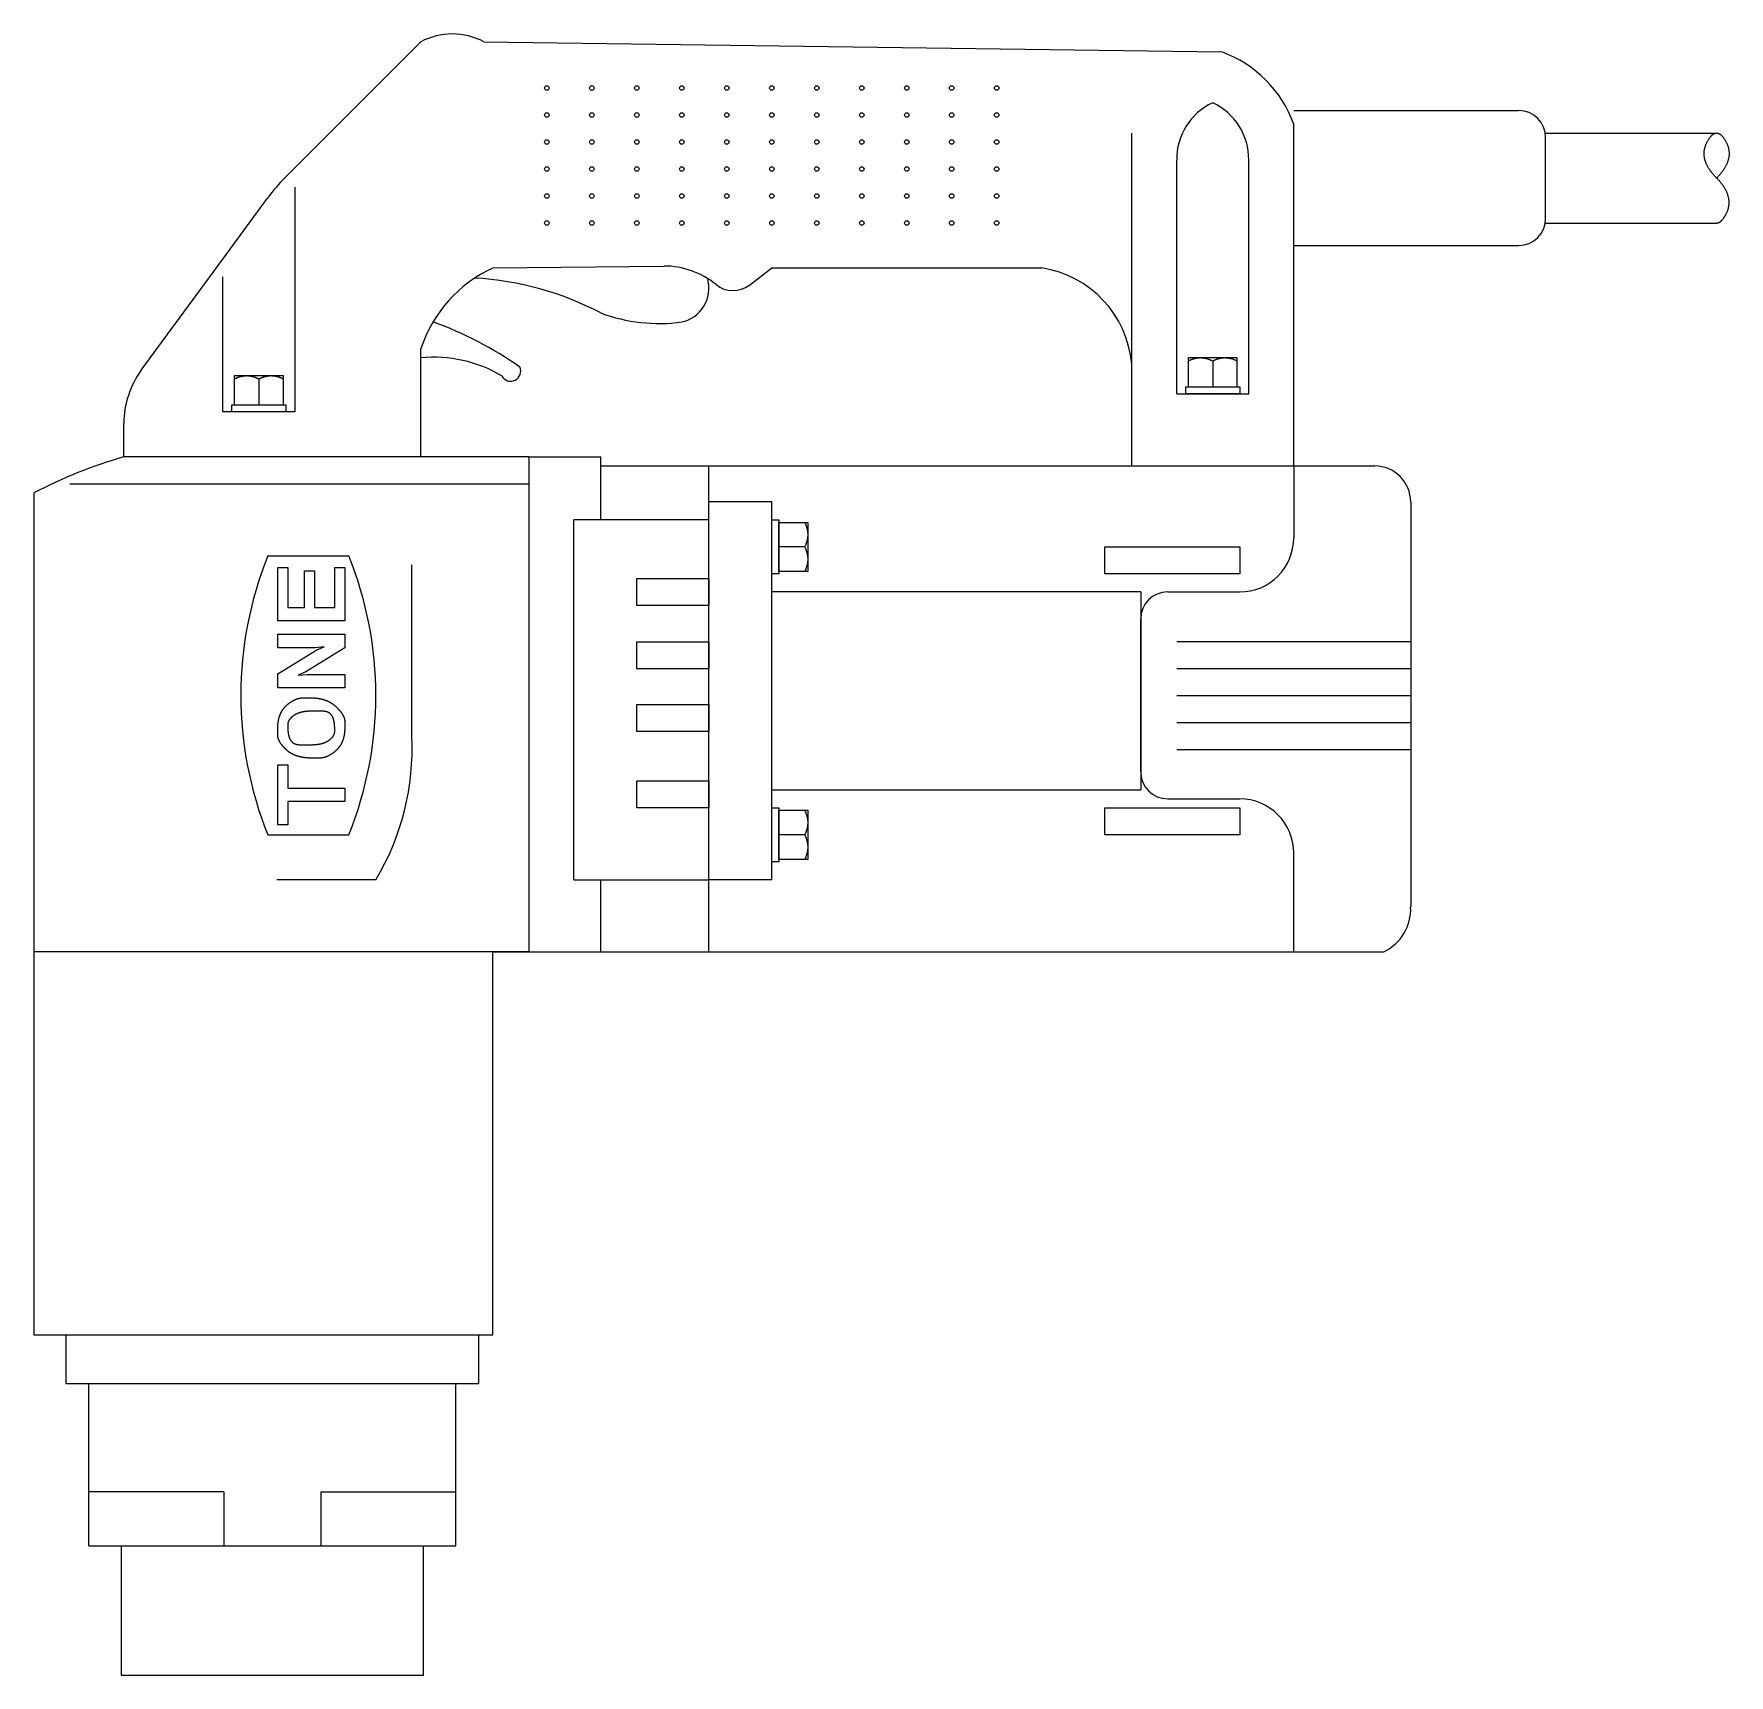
# Model space of a CAD drawing. Header units: millimetres. Extents: x -2880 to 3894, y -2977 to 4857.
# Drawn here: x -112.6 to 201.3, y -990.8 to -686.8 of the extents above; entities that cross this region are included whole.
import ezdxf

# ---------------------------------------------------------------- set-up
doc = ezdxf.new("R2010")
doc.units = ezdxf.units.MM
doc.header["$MEASUREMENT"] = 0
doc.layers.add('_5-0_', color=7, linetype='Continuous')

msp = doc.modelspace()

# ---------------------------------------------------------------- linework, layer by layer
at = {"layer": '_5-0_', "color": 3, "linetype": 'Continuous'}
for p, q in [((-66.061, -713.399), (-40.975, -688.312)), ((-29.308, -688.312), (107.359, -690.178)), ((120.692, -701.035), (162.359, -701.035)), ((90.692, -746.868), (90.692, -705.201)), ((120.692, -766.868), (120.692, -703.535)), ((167.359, -705.201), (199.025, -705.201)), ((167.359, -721.035), (167.359, -706.035)), ((197.509, -706.443), (197.563, -706.356)), ((197.563, -706.356), (197.617, -706.272)), ((197.617, -706.272), (197.671, -706.191)), ((197.671, -706.191), (197.725, -706.114)), ((197.725, -706.114), (197.78, -706.039)), ((197.78, -706.039), (197.834, -705.968)), ((197.834, -705.968), (197.888, -705.9)), ((197.888, -705.9), (197.942, -705.835)), ((197.942, -705.835), (197.996, -705.773)), ((197.996, -705.773), (198.05, -705.715)), ((198.05, -705.715), (198.105, -705.659)), ((198.105, -705.659), (198.159, -705.607)), ((198.159, -705.607), (198.213, -705.558)), ((198.213, -705.558), (198.267, -705.512)), ((198.267, -705.512), (198.321, -705.469)), ((198.321, -705.469), (198.375, -705.429)), ((198.375, -705.429), (198.43, -705.393)), ((198.43, -705.393), (198.484, -705.36)), ((198.484, -705.36), (198.538, -705.33)), ((198.538, -705.33), (198.592, -705.303)), ((198.592, -705.303), (198.646, -705.279)), ((198.646, -705.279), (198.7, -705.258)), ((198.7, -705.258), (198.755, -705.241)), ((198.755, -705.241), (198.809, -705.227)), ((198.809, -705.227), (198.863, -705.216)), ((198.863, -705.216), (198.917, -705.208)), ((198.917, -705.208), (198.971, -705.203)), ((198.971, -705.203), (199.025, -705.201)), ((199.025, -705.201), (199.08, -705.203)), ((199.08, -705.203), (199.134, -705.208)), ((199.134, -705.208), (199.188, -705.216)), ((199.188, -705.216), (199.242, -705.227)), ((199.242, -705.227), (199.296, -705.241)), ((199.296, -705.241), (199.35, -705.258)), ((199.35, -705.258), (199.405, -705.279)), ((199.405, -705.279), (199.459, -705.303)), ((199.459, -705.303), (199.513, -705.33)), ((199.513, -705.33), (199.567, -705.36)), ((199.567, -705.36), (199.621, -705.393)), ((199.621, -705.393), (199.675, -705.429)), ((199.675, -705.429), (199.73, -705.469)), ((199.73, -705.469), (199.784, -705.512)), ((199.784, -705.512), (199.838, -705.558)), ((199.838, -705.558), (199.892, -705.607)), ((199.892, -705.607), (199.946, -705.659)), ((199.946, -705.659), (200, -705.715)), ((200, -705.715), (200.055, -705.773)), ((200.055, -705.773), (200.109, -705.835)), ((200.109, -705.835), (200.163, -705.9)), ((200.163, -705.9), (200.217, -705.968)), ((200.217, -705.968), (200.271, -706.039)), ((200.271, -706.039), (200.325, -706.114)), ((200.325, -706.114), (200.38, -706.191)), ((200.38, -706.191), (200.434, -706.272)), ((200.434, -706.272), (200.488, -706.356)), ((200.488, -706.356), (200.542, -706.443)), ((196.715, -708.977), (196.717, -708.873)), ((196.715, -709.08), (196.715, -708.977)), ((196.718, -709.184), (196.715, -709.08)), ((196.717, -708.873), (196.721, -708.77)), ((196.723, -709.288), (196.718, -709.184)), ((196.721, -708.77), (196.728, -708.666)), ((196.731, -709.392), (196.723, -709.288)), ((196.728, -708.666), (196.738, -708.563)), ((196.742, -709.496), (196.731, -709.392)), ((196.738, -708.563), (196.75, -708.46)), ((196.755, -709.601), (196.742, -709.496)), ((196.75, -708.46), (196.765, -708.357)), ((196.765, -708.357), (196.783, -708.254)), ((196.783, -708.254), (196.803, -708.151)), ((196.803, -708.151), (196.825, -708.048)), ((196.825, -708.048), (196.85, -707.945)), ((196.85, -707.945), (196.877, -707.843)), ((196.877, -707.843), (196.907, -707.74)), ((196.907, -707.74), (196.94, -707.638)), ((196.94, -707.638), (196.975, -707.536)), ((196.975, -707.536), (197.013, -707.434)), ((197.013, -707.434), (197.053, -707.332)), ((197.053, -707.332), (197.096, -707.23)), ((197.096, -707.23), (197.141, -707.128)), ((197.141, -707.128), (197.189, -707.027)), ((197.189, -707.027), (197.239, -706.925)), ((197.239, -706.925), (197.292, -706.824)), ((197.292, -706.824), (197.346, -706.724)), ((197.346, -706.724), (197.4, -706.627)), ((197.4, -706.627), (197.455, -706.534)), ((197.455, -706.534), (197.509, -706.443)), ((200.542, -706.443), (200.596, -706.534)), ((200.596, -706.534), (200.65, -706.627)), ((200.65, -706.627), (200.705, -706.724)), ((200.705, -706.724), (200.759, -706.824)), ((200.759, -706.824), (200.812, -706.925)), ((200.812, -706.925), (200.862, -707.027)), ((200.862, -707.027), (200.91, -707.128)), ((200.91, -707.128), (200.955, -707.23)), ((200.955, -707.23), (200.998, -707.332)), ((200.998, -707.332), (201.038, -707.434)), ((201.038, -707.434), (201.076, -707.536)), ((201.076, -707.536), (201.111, -707.638)), ((201.111, -707.638), (201.144, -707.74)), ((201.144, -707.74), (201.174, -707.843)), ((201.174, -707.843), (201.201, -707.945)), ((201.201, -707.945), (201.226, -708.048)), ((201.226, -708.048), (201.248, -708.151)), ((201.248, -708.151), (201.268, -708.254)), ((201.268, -708.254), (201.286, -708.357)), ((201.286, -708.357), (201.3, -708.46)), ((201.309, -709.496), (201.296, -709.601)), ((201.3, -708.46), (201.313, -708.563)), ((201.32, -709.392), (201.309, -709.496)), ((201.313, -708.563), (201.323, -708.666)), ((201.328, -709.288), (201.32, -709.392)), ((201.323, -708.666), (201.33, -708.77)), ((201.333, -709.184), (201.328, -709.288)), ((201.33, -708.77), (201.334, -708.873)), ((201.336, -709.08), (201.333, -709.184)), ((201.334, -708.873), (201.336, -708.977)), ((201.336, -708.977), (201.336, -709.08)), ((99.025, -753.535), (99.025, -710.201)), ((112.359, -753.535), (112.359, -710.201)), ((196.771, -709.705), (196.755, -709.601)), ((196.789, -709.809), (196.771, -709.705)), ((196.81, -709.914), (196.789, -709.809)), ((196.833, -710.019), (196.81, -709.914)), ((196.859, -710.123), (196.833, -710.019)), ((196.887, -710.228), (196.859, -710.123)), ((196.918, -710.333), (196.887, -710.228)), ((196.952, -710.439), (196.918, -710.333)), ((196.987, -710.544), (196.952, -710.439)), ((197.026, -710.649), (196.987, -710.544)), ((197.067, -710.755), (197.026, -710.649)), ((197.111, -710.86), (197.067, -710.755)), ((197.157, -710.966), (197.111, -710.86)), ((197.205, -711.072), (197.157, -710.966)), ((197.257, -711.178), (197.205, -711.072)), ((197.31, -711.284), (197.257, -711.178)), ((197.367, -711.39), (197.31, -711.284)), ((197.425, -711.496), (197.367, -711.39)), ((197.487, -711.602), (197.425, -711.496)), ((197.551, -711.709), (197.487, -711.602)), ((197.617, -711.815), (197.551, -711.709)), ((197.686, -711.922), (197.617, -711.815)), ((197.758, -712.029), (197.686, -711.922)), ((197.832, -712.136), (197.758, -712.029)), ((197.908, -712.242), (197.832, -712.136)), ((197.987, -712.35), (197.908, -712.242)), ((198.069, -712.457), (197.987, -712.35)), ((198.153, -712.564), (198.069, -712.457)), ((198.24, -712.671), (198.153, -712.564)), ((198.329, -712.779), (198.24, -712.671)), ((199.811, -712.671), (199.722, -712.779)), ((199.898, -712.564), (199.811, -712.671)), ((199.982, -712.457), (199.898, -712.564)), ((200.064, -712.35), (199.982, -712.457)), ((200.143, -712.242), (200.064, -712.35)), ((200.219, -712.136), (200.143, -712.242)), ((200.293, -712.029), (200.219, -712.136)), ((200.365, -711.922), (200.293, -712.029)), ((200.434, -711.815), (200.365, -711.922)), ((200.5, -711.709), (200.434, -711.815)), ((200.564, -711.602), (200.5, -711.709)), ((200.626, -711.496), (200.564, -711.602)), ((200.684, -711.39), (200.626, -711.496)), ((200.741, -711.284), (200.684, -711.39)), ((200.794, -711.178), (200.741, -711.284)), ((200.846, -711.072), (200.794, -711.178)), ((200.894, -710.966), (200.846, -711.072)), ((200.94, -710.86), (200.894, -710.966)), ((200.984, -710.755), (200.94, -710.86)), ((201.025, -710.649), (200.984, -710.755)), ((201.064, -710.544), (201.025, -710.649)), ((201.099, -710.439), (201.064, -710.544)), ((201.133, -710.333), (201.099, -710.439)), ((201.164, -710.228), (201.133, -710.333)), ((201.192, -710.123), (201.164, -710.228)), ((201.218, -710.019), (201.192, -710.123)), ((201.241, -709.914), (201.218, -710.019)), ((201.262, -709.809), (201.241, -709.914)), ((201.28, -709.705), (201.262, -709.809)), ((201.296, -709.601), (201.28, -709.705)), ((-64.308, -715.201), (-64.308, -756.868)), ((198.421, -712.887), (198.329, -712.779)), ((198.516, -712.994), (198.421, -712.887)), ((198.612, -713.102), (198.516, -712.994)), ((198.712, -713.21), (198.612, -713.102)), ((198.814, -713.318), (198.712, -713.21)), ((198.918, -713.426), (198.814, -713.318)), ((199.025, -713.535), (198.918, -713.426)), ((199.133, -713.426), (199.025, -713.535)), ((199.133, -713.643), (199.025, -713.535)), ((199.237, -713.318), (199.133, -713.426)), ((199.237, -713.751), (199.133, -713.643)), ((199.339, -713.21), (199.237, -713.318)), ((199.339, -713.859), (199.237, -713.751)), ((199.439, -713.102), (199.339, -713.21)), ((199.439, -713.967), (199.339, -713.859)), ((199.535, -712.994), (199.439, -713.102)), ((199.535, -714.075), (199.439, -713.967)), ((199.63, -712.887), (199.535, -712.994)), ((199.63, -714.183), (199.535, -714.075)), ((199.722, -712.779), (199.63, -712.887)), ((199.722, -714.29), (199.63, -714.183)), ((199.811, -714.398), (199.722, -714.29)), ((199.898, -714.505), (199.811, -714.398)), ((199.982, -714.613), (199.898, -714.505)), ((200.064, -714.72), (199.982, -714.613)), ((200.143, -714.827), (200.064, -714.72)), ((200.219, -714.934), (200.143, -714.827)), ((200.293, -715.041), (200.219, -714.934)), ((200.365, -715.148), (200.293, -715.041)), ((200.434, -715.254), (200.365, -715.148)), ((200.5, -715.361), (200.434, -715.254)), ((200.564, -715.467), (200.5, -715.361)), ((200.626, -715.574), (200.564, -715.467)), ((200.684, -715.68), (200.626, -715.574)), ((200.741, -715.786), (200.684, -715.68)), ((200.794, -715.892), (200.741, -715.786)), ((-77.641, -728.535), (-69.371, -717.257)), ((200.846, -715.998), (200.794, -715.892)), ((200.894, -716.104), (200.846, -715.998)), ((200.94, -716.21), (200.894, -716.104)), ((200.984, -716.316), (200.94, -716.21)), ((201.025, -716.421), (200.984, -716.316)), ((201.064, -716.526), (201.025, -716.421)), ((201.099, -716.632), (201.064, -716.526)), ((201.133, -716.737), (201.099, -716.632)), ((201.164, -716.842), (201.133, -716.737)), ((201.192, -716.947), (201.164, -716.842)), ((201.218, -717.052), (201.192, -716.947)), ((201.241, -717.157), (201.218, -717.052)), ((201.226, -719.025), (201.248, -718.922)), ((201.262, -717.262), (201.241, -717.157)), ((201.248, -718.922), (201.268, -718.819)), ((201.28, -717.366), (201.262, -717.262)), ((201.268, -718.819), (201.286, -718.716)), ((201.296, -717.471), (201.28, -717.366)), ((201.286, -718.716), (201.3, -718.613)), ((201.309, -717.575), (201.296, -717.471)), ((201.3, -718.613), (201.313, -718.509)), ((201.32, -717.679), (201.309, -717.575)), ((201.313, -718.509), (201.323, -718.406)), ((201.328, -717.783), (201.32, -717.679)), ((201.323, -718.406), (201.33, -718.302)), ((201.333, -717.887), (201.328, -717.783)), ((201.33, -718.302), (201.334, -718.199)), ((201.336, -717.991), (201.333, -717.887)), ((201.334, -718.199), (201.336, -718.095)), ((201.336, -718.095), (201.336, -717.991)), ((167.359, -721.868), (199.025, -721.868)), ((199.025, -721.868), (199.053, -721.868)), ((199.053, -721.868), (199.08, -721.866)), ((199.08, -721.866), (199.107, -721.864)), ((199.107, -721.864), (199.134, -721.862)), ((199.134, -721.862), (199.161, -721.858)), ((199.161, -721.858), (199.188, -721.854)), ((199.188, -721.854), (199.215, -721.849)), ((199.215, -721.849), (199.242, -721.843)), ((199.242, -721.843), (199.269, -721.836)), ((199.269, -721.836), (199.296, -721.829)), ((199.296, -721.829), (199.323, -721.82)), ((199.323, -721.82), (199.35, -721.811)), ((199.35, -721.811), (199.378, -721.801)), ((199.378, -721.801), (199.405, -721.791)), ((199.405, -721.791), (199.432, -721.779)), ((199.432, -721.779), (199.459, -721.767)), ((199.459, -721.767), (199.486, -721.754)), ((199.486, -721.754), (199.513, -721.74)), ((199.513, -721.74), (199.54, -721.725)), ((199.54, -721.725), (199.567, -721.71)), ((199.567, -721.71), (199.594, -721.694)), ((199.594, -721.694), (199.621, -721.677)), ((199.621, -721.677), (199.648, -721.659)), ((199.648, -721.659), (199.675, -721.641)), ((199.675, -721.641), (199.703, -721.621)), ((199.703, -721.621), (199.73, -721.601)), ((199.73, -721.601), (199.757, -721.58)), ((199.757, -721.58), (199.784, -721.559)), ((199.784, -721.559), (199.811, -721.536)), ((199.811, -721.536), (199.838, -721.513)), ((199.838, -721.513), (199.865, -721.489)), ((199.865, -721.489), (199.892, -721.464)), ((199.892, -721.464), (199.919, -721.438)), ((199.919, -721.438), (199.946, -721.412)), ((199.946, -721.412), (199.973, -721.384)), ((199.973, -721.384), (200, -721.356)), ((200, -721.356), (200.028, -721.328)), ((200.028, -721.328), (200.055, -721.298)), ((200.055, -721.298), (200.082, -721.268)), ((200.082, -721.268), (200.109, -721.237)), ((200.109, -721.237), (200.136, -721.204)), ((200.136, -721.204), (200.163, -721.172)), ((200.163, -721.172), (200.19, -721.138)), ((200.19, -721.138), (200.217, -721.104)), ((200.217, -721.104), (200.244, -721.069)), ((200.244, -721.069), (200.271, -721.033)), ((200.271, -721.033), (200.298, -720.996)), ((200.298, -720.996), (200.325, -720.959)), ((200.325, -720.959), (200.353, -720.92)), ((200.353, -720.92), (200.38, -720.881)), ((200.38, -720.881), (200.407, -720.841)), ((200.407, -720.841), (200.434, -720.801)), ((200.434, -720.801), (200.461, -720.759)), ((200.461, -720.759), (200.488, -720.717)), ((200.488, -720.717), (200.515, -720.674)), ((200.515, -720.674), (200.542, -720.63)), ((200.542, -720.63), (200.569, -720.586)), ((200.569, -720.586), (200.596, -720.54)), ((200.596, -720.54), (200.623, -720.494)), ((200.623, -720.494), (200.65, -720.447)), ((200.65, -720.447), (200.678, -720.399)), ((200.678, -720.399), (200.705, -720.351)), ((200.705, -720.351), (200.732, -720.301)), ((200.732, -720.301), (200.759, -720.251)), ((200.759, -720.251), (200.812, -720.15)), ((200.812, -720.15), (200.862, -720.048)), ((200.862, -720.048), (200.91, -719.946)), ((200.91, -719.946), (200.955, -719.844)), ((200.955, -719.844), (200.998, -719.742)), ((200.998, -719.742), (201.038, -719.64)), ((201.038, -719.64), (201.076, -719.538)), ((201.076, -719.538), (201.111, -719.435)), ((201.111, -719.435), (201.144, -719.333)), ((201.144, -719.333), (201.174, -719.23)), ((201.174, -719.23), (201.201, -719.128)), ((201.201, -719.128), (201.226, -719.025)), ((120.692, -726.035), (162.359, -726.035)), ((-92.748, -749.135), (-77.641, -728.535)), ((-27.641, -730.201), (4.025, -729.835)), ((19.889, -733.359), (24.025, -730.201)), ((24.025, -730.201), (74.025, -730.201)), ((-77.641, -756.868), (-77.641, -731.868)), ((-40.975, -765.201), (-40.975, -745.201)), ((90.692, -766.868), (90.692, -746.868)), ((99.025, -753.535), (112.359, -753.535)), ((-95.974, -765.201), (-95.974, -758.991)), ((-64.308, -756.868), (-77.641, -756.868)), ((-20.974, -765.201), (-95.974, -765.201)), ((-20.974, -765.201), (-20.974, -856.868)), ((-20.974, -765.201), (-7.641, -765.201)), ((-7.641, -776.868), (-7.641, -765.201)), ((-7.641, -766.868), (47.359, -766.868)), ((12.359, -773.535), (12.359, -766.868)), ((47.359, -766.868), (90.692, -766.868)), ((90.692, -766.868), (120.692, -766.868)), ((120.692, -766.868), (135.692, -766.868)), ((120.692, -766.868), (120.692, -780.201)), ((-112.638, -771.868), (-112.638, -927.801)), ((-105.975, -770.201), (-20.974, -770.201)), ((12.359, -843.535), (12.359, -773.535)), ((24.025, -773.535), (12.359, -773.535)), ((24.025, -843.535), (24.025, -773.535)), ((142.359, -773.535), (142.359, -848.535)), ((12.359, -776.868), (-12.641, -776.868)), ((-12.641, -843.535), (-12.641, -776.868)), ((-69.308, -783.535), (-54.308, -783.535)), ((85.692, -786.868), (85.692, -781.868)), ((85.692, -781.868), (110.692, -781.868)), ((110.692, -781.868), (110.692, -786.868)), ((-67.463, -795.572), (-67.463, -785.658)), ((-67.463, -785.658), (-65.604, -785.658)), ((-65.604, -785.658), (-65.604, -793.094)), ((-62.506, -793.094), (-62.506, -786.278)), ((-62.506, -786.278), (-60.647, -786.278)), ((-60.647, -786.278), (-60.647, -793.094)), ((-56.93, -793.094), (-56.93, -785.658)), ((-56.93, -785.658), (-55.071, -785.658)), ((-55.071, -785.658), (-55.071, -795.572)), ((-42.641, -816.868), (-42.641, -785.201)), ((-0.974, -792.701), (-0.974, -787.701)), ((-0.974, -787.701), (12.359, -787.701)), ((12.359, -787.701), (12.359, -792.701)), ((110.692, -786.868), (85.692, -786.868)), ((92.359, -790.201), (24.025, -790.201)), ((92.359, -790.201), (92.359, -826.868)), ((97.359, -790.201), (110.692, -790.201)), ((-65.604, -793.094), (-62.506, -793.094)), ((-60.647, -793.094), (-56.93, -793.094)), ((12.359, -792.701), (-0.974, -792.701)), ((-55.071, -795.572), (-67.463, -795.572)), ((92.359, -823.535), (92.359, -795.201)), ((-67.463, -800.529), (-67.463, -798.05)), ((-67.463, -798.05), (-55.071, -798.05)), ((-60.541, -800.529), (-67.463, -800.529)), ((-55.071, -800.529), (-62.303, -804.973)), ((-58.856, -800.384), (-60.541, -800.529)), ((-60.231, -800.907), (-58.856, -800.384)), ((-55.071, -798.05), (-55.071, -800.529)), ((-0.974, -804.428), (-0.974, -799.428)), ((-0.974, -799.428), (12.359, -799.428)), ((12.359, -799.428), (12.359, -804.428)), ((99.025, -799.368), (142.359, -799.368)), ((-67.463, -805.35), (-60.231, -800.907)), ((-67.463, -807.964), (-67.463, -805.35)), ((-62.303, -804.973), (-63.678, -805.641)), ((-63.678, -805.641), (-61.993, -805.486)), ((-61.993, -805.486), (-55.071, -805.486)), ((-55.071, -805.486), (-55.071, -807.964)), ((12.359, -804.428), (-0.974, -804.428)), ((99.025, -804.368), (142.359, -804.368)), ((-55.071, -807.964), (-67.463, -807.964)), ((-64.042, -810.06), (-63.994, -810.042)), ((-63.994, -810.042), (-63.946, -810.025)), ((-63.946, -810.025), (-63.899, -810.008)), ((-63.899, -810.008), (-63.851, -809.993)), ((-63.851, -809.993), (-63.804, -809.978)), ((-63.804, -809.978), (-63.756, -809.963)), ((-63.756, -809.963), (-63.709, -809.95)), ((-63.709, -809.95), (-63.662, -809.937)), ((-63.662, -809.937), (-63.614, -809.924)), ((-63.614, -809.924), (-63.567, -809.913)), ((-63.567, -809.913), (-63.52, -809.902)), ((-63.52, -809.902), (-63.472, -809.892)), ((-63.472, -809.892), (-63.425, -809.882)), ((-63.425, -809.882), (-63.378, -809.874)), ((-63.378, -809.874), (-63.331, -809.866)), ((-63.331, -809.866), (-63.284, -809.858)), ((-63.284, -809.858), (-63.237, -809.852)), ((-63.237, -809.852), (-63.19, -809.846)), ((-63.19, -809.846), (-63.143, -809.841)), ((-63.143, -809.841), (-63.096, -809.836)), ((-63.096, -809.836), (-63.049, -809.832)), ((-63.049, -809.832), (-63.003, -809.829)), ((-63.003, -809.829), (-62.956, -809.826)), ((-62.956, -809.826), (-62.909, -809.825)), ((-62.909, -809.825), (-62.863, -809.824)), ((-62.863, -809.824), (-62.816, -809.823)), ((-62.816, -809.823), (-61.325, -809.823)), ((-61.325, -809.823), (-61.237, -809.824)), ((-61.237, -809.824), (-61.149, -809.825)), ((-61.149, -809.825), (-61.062, -809.827)), ((-61.062, -809.827), (-60.975, -809.829)), ((-60.975, -809.829), (-60.889, -809.833)), ((-60.889, -809.833), (-60.803, -809.837)), ((-60.803, -809.837), (-60.718, -809.842)), ((-60.718, -809.842), (-60.633, -809.848)), ((-60.633, -809.848), (-60.549, -809.854)), ((-60.549, -809.854), (-60.466, -809.861)), ((-60.466, -809.861), (-60.383, -809.869)), ((-60.383, -809.869), (-60.301, -809.878)), ((-60.301, -809.878), (-60.219, -809.887)), ((-60.219, -809.887), (-60.138, -809.898)), ((-60.138, -809.898), (-60.057, -809.909)), ((-60.057, -809.909), (-59.977, -809.92)), ((-59.977, -809.92), (-59.898, -809.933)), ((-59.898, -809.933), (-59.819, -809.946)), ((-59.819, -809.946), (-59.74, -809.96)), ((-59.74, -809.96), (-59.662, -809.975)), ((-59.662, -809.975), (-59.585, -809.991)), ((-59.585, -809.991), (-59.508, -810.007)), ((-59.508, -810.007), (-59.432, -810.024)), ((-59.432, -810.024), (-59.356, -810.042)), ((-59.356, -810.042), (-59.281, -810.06)), ((99.025, -809.368), (142.359, -809.368)), ((-67.139, -813.209), (-67.116, -813.142)), ((-67.116, -813.142), (-67.093, -813.076)), ((-67.093, -813.076), (-67.069, -813.011)), ((-67.069, -813.011), (-67.044, -812.946)), ((-67.044, -812.946), (-67.018, -812.882)), ((-67.018, -812.882), (-66.991, -812.819)), ((-66.991, -812.819), (-66.964, -812.756)), ((-66.964, -812.756), (-66.936, -812.694)), ((-66.936, -812.694), (-66.907, -812.633)), ((-66.907, -812.633), (-66.877, -812.572)), ((-66.877, -812.572), (-66.847, -812.512)), ((-66.847, -812.512), (-66.816, -812.452)), ((-66.816, -812.452), (-66.784, -812.393)), ((-66.784, -812.393), (-66.751, -812.335)), ((-66.751, -812.335), (-66.717, -812.278)), ((-66.717, -812.278), (-66.683, -812.221)), ((-66.683, -812.221), (-66.648, -812.164)), ((-66.648, -812.164), (-66.612, -812.108)), ((-66.612, -812.108), (-66.575, -812.053)), ((-66.575, -812.053), (-66.538, -811.999)), ((-66.538, -811.999), (-66.5, -811.945)), ((-66.5, -811.945), (-66.461, -811.891)), ((-66.461, -811.891), (-66.421, -811.839)), ((-66.421, -811.839), (-66.381, -811.787)), ((-66.381, -811.787), (-66.34, -811.735)), ((-66.34, -811.735), (-66.298, -811.685)), ((-66.298, -811.685), (-66.255, -811.635)), ((-66.255, -811.635), (-66.211, -811.585)), ((-66.211, -811.585), (-66.167, -811.536)), ((-66.167, -811.536), (-66.122, -811.488)), ((-66.122, -811.488), (-66.076, -811.44)), ((-66.076, -811.44), (-66.03, -811.393)), ((-66.03, -811.393), (-65.982, -811.347)), ((-65.982, -811.347), (-65.934, -811.301)), ((-65.934, -811.301), (-65.885, -811.256)), ((-65.885, -811.256), (-65.836, -811.212)), ((-65.836, -811.212), (-65.787, -811.168)), ((-65.787, -811.168), (-65.737, -811.125)), ((-65.737, -811.125), (-65.688, -811.083)), ((-65.688, -811.083), (-65.639, -811.041)), ((-65.639, -811.041), (-65.59, -811)), ((-65.59, -811), (-65.541, -810.96)), ((-65.541, -810.96), (-65.492, -810.92)), ((-65.492, -810.92), (-65.443, -810.881)), ((-65.443, -810.881), (-65.394, -810.843)), ((-65.394, -810.843), (-65.345, -810.806)), ((-65.345, -810.806), (-65.296, -810.769)), ((-65.296, -810.769), (-65.248, -810.733)), ((-65.248, -810.733), (-65.199, -810.698)), ((-65.199, -810.698), (-65.15, -810.663)), ((-65.15, -810.663), (-65.101, -810.629)), ((-65.101, -810.629), (-65.053, -810.596)), ((-65.053, -810.596), (-65.004, -810.564)), ((-65.004, -810.564), (-64.956, -810.532)), ((-64.956, -810.532), (-64.907, -810.501)), ((-64.907, -810.501), (-64.859, -810.47)), ((-64.859, -810.47), (-64.81, -810.44)), ((-64.81, -810.44), (-64.762, -810.411)), ((-64.762, -810.411), (-64.714, -810.383)), ((-64.714, -810.383), (-64.665, -810.355)), ((-64.665, -810.355), (-64.617, -810.328)), ((-64.602, -813.17), (-64.634, -813.195)), ((-64.617, -810.328), (-64.569, -810.302)), ((-64.569, -813.145), (-64.602, -813.17)), ((-64.569, -810.302), (-64.521, -810.277)), ((-64.535, -813.12), (-64.569, -813.145)), ((-64.501, -813.096), (-64.535, -813.12)), ((-64.521, -810.277), (-64.473, -810.252)), ((-64.466, -813.071), (-64.501, -813.096)), ((-64.473, -810.252), (-64.425, -810.228)), ((-64.431, -813.047), (-64.466, -813.071)), ((-64.395, -813.023), (-64.431, -813.047)), ((-64.425, -810.228), (-64.377, -810.204)), ((-64.359, -813), (-64.395, -813.023)), ((-64.377, -810.204), (-64.329, -810.181)), ((-64.322, -812.977), (-64.359, -813)), ((-64.329, -810.181), (-64.281, -810.159)), ((-64.285, -812.954), (-64.322, -812.977)), ((-64.247, -812.932), (-64.285, -812.954)), ((-64.281, -810.159), (-64.233, -810.138)), ((-64.209, -812.91), (-64.247, -812.932)), ((-64.233, -810.138), (-64.185, -810.118)), ((-64.171, -812.888), (-64.209, -812.91)), ((-64.185, -810.118), (-64.137, -810.098)), ((-64.132, -812.867), (-64.171, -812.888)), ((-64.137, -810.098), (-64.09, -810.078)), ((-64.092, -812.846), (-64.132, -812.867)), ((-64.052, -812.826), (-64.092, -812.846)), ((-64.09, -810.078), (-64.042, -810.06)), ((-64.012, -812.806), (-64.052, -812.826)), ((-63.971, -812.786), (-64.012, -812.806)), ((-63.929, -812.767), (-63.971, -812.786)), ((-63.888, -812.748), (-63.929, -812.767)), ((-63.845, -812.73), (-63.888, -812.748)), ((-63.802, -812.712), (-63.845, -812.73)), ((-63.759, -812.694), (-63.802, -812.712)), ((-63.715, -812.677), (-63.759, -812.694)), ((-63.671, -812.66), (-63.715, -812.677)), ((-63.626, -812.644), (-63.671, -812.66)), ((-63.581, -812.628), (-63.626, -812.644)), ((-63.535, -812.612), (-63.581, -812.628)), ((-63.489, -812.597), (-63.535, -812.612)), ((-63.442, -812.582), (-63.489, -812.597)), ((-63.395, -812.567), (-63.442, -812.582)), ((-63.348, -812.553), (-63.395, -812.567)), ((-63.3, -812.539), (-63.348, -812.553)), ((-63.251, -812.526), (-63.3, -812.539)), ((-63.202, -812.513), (-63.251, -812.526)), ((-63.152, -812.5), (-63.202, -812.513)), ((-63.102, -812.488), (-63.152, -812.5)), ((-63.052, -812.476), (-63.102, -812.488)), ((-63.001, -812.465), (-63.052, -812.476)), ((-62.95, -812.454), (-63.001, -812.465)), ((-62.898, -812.443), (-62.95, -812.454)), ((-62.845, -812.433), (-62.898, -812.443)), ((-62.792, -812.423), (-62.845, -812.433)), ((-62.739, -812.414), (-62.792, -812.423)), ((-62.685, -812.404), (-62.739, -812.414)), ((-62.631, -812.396), (-62.685, -812.404)), ((-62.576, -812.387), (-62.631, -812.396)), ((-62.521, -812.379), (-62.576, -812.387)), ((-62.465, -812.372), (-62.521, -812.379)), ((-62.409, -812.365), (-62.465, -812.372)), ((-62.352, -812.358), (-62.409, -812.365)), ((-62.295, -812.351), (-62.352, -812.358)), ((-62.237, -812.345), (-62.295, -812.351)), ((-62.179, -812.34), (-62.237, -812.345)), ((-62.121, -812.335), (-62.179, -812.34)), ((-62.062, -812.33), (-62.121, -812.335)), ((-62.002, -812.325), (-62.062, -812.33)), ((-61.942, -812.321), (-62.002, -812.325)), ((-61.881, -812.318), (-61.942, -812.321)), ((-61.82, -812.314), (-61.881, -812.318)), ((-61.759, -812.311), (-61.82, -812.314)), ((-61.697, -812.309), (-61.759, -812.311)), ((-61.635, -812.307), (-61.697, -812.309)), ((-61.572, -812.305), (-61.635, -812.307)), ((-61.508, -812.304), (-61.572, -812.305)), ((-61.444, -812.303), (-61.508, -812.304)), ((-61.38, -812.302), (-61.444, -812.303)), ((-61.315, -812.302), (-61.38, -812.302)), ((-59.122, -812.302), (-61.315, -812.302)), ((-59.281, -810.06), (-59.206, -810.08)), ((-59.206, -810.08), (-59.132, -810.1)), ((-59.132, -810.1), (-59.059, -810.121)), ((-59.054, -812.303), (-59.122, -812.302)), ((-59.059, -810.121), (-58.986, -810.142)), ((-58.988, -812.305), (-59.054, -812.303)), ((-58.922, -812.309), (-58.988, -812.305)), ((-58.986, -810.142), (-58.913, -810.165)), ((-58.857, -812.314), (-58.922, -812.309)), ((-58.913, -810.165), (-58.842, -810.188)), ((-58.793, -812.321), (-58.857, -812.314)), ((-58.842, -810.188), (-58.77, -810.212)), ((-58.731, -812.329), (-58.793, -812.321)), ((-58.77, -810.212), (-58.7, -810.236)), ((-58.669, -812.339), (-58.731, -812.329)), ((-58.7, -810.236), (-58.629, -810.262)), ((-58.608, -812.351), (-58.669, -812.339)), ((-58.629, -810.262), (-58.56, -810.288)), ((-58.549, -812.364), (-58.608, -812.351)), ((-58.56, -810.288), (-58.491, -810.315)), ((-58.491, -812.378), (-58.549, -812.364)), ((-58.491, -810.315), (-58.422, -810.343)), ((-58.433, -812.394), (-58.491, -812.378)), ((-58.377, -812.412), (-58.433, -812.394)), ((-58.422, -810.343), (-58.354, -810.371)), ((-58.322, -812.431), (-58.377, -812.412)), ((-58.354, -810.371), (-58.287, -810.4)), ((-58.268, -812.451), (-58.322, -812.431)), ((-58.287, -810.4), (-58.22, -810.43)), ((-58.215, -812.474), (-58.268, -812.451)), ((-58.22, -810.43), (-58.153, -810.461)), ((-58.163, -812.497), (-58.215, -812.474)), ((-58.112, -812.522), (-58.163, -812.497)), ((-58.153, -810.461), (-58.088, -810.493)), ((-58.062, -812.549), (-58.112, -812.522)), ((-58.088, -810.493), (-58.022, -810.525)), ((-58.014, -812.577), (-58.062, -812.549)), ((-58.022, -810.525), (-57.958, -810.558)), ((-57.966, -812.607), (-58.014, -812.577)), ((-57.919, -812.639), (-57.966, -812.607)), ((-57.958, -810.558), (-57.894, -810.591)), ((-57.874, -812.671), (-57.919, -812.639)), ((-57.894, -810.591), (-57.83, -810.626)), ((-57.83, -812.706), (-57.874, -812.671)), ((-57.83, -810.626), (-57.767, -810.661)), ((-57.786, -812.742), (-57.83, -812.706)), ((-57.744, -812.779), (-57.786, -812.742)), ((-57.767, -810.661), (-57.704, -810.697)), ((-57.703, -812.818), (-57.744, -812.779)), ((-57.704, -810.697), (-57.642, -810.734)), ((-57.662, -812.858), (-57.703, -812.818)), ((-57.623, -812.9), (-57.662, -812.858)), ((-57.642, -810.734), (-57.581, -810.772)), ((-57.585, -812.944), (-57.623, -812.9)), ((-57.548, -812.989), (-57.585, -812.944)), ((-57.581, -810.772), (-57.52, -810.81)), ((-57.513, -813.035), (-57.548, -812.989)), ((-57.52, -810.81), (-57.46, -810.849)), ((-57.478, -813.084), (-57.513, -813.035)), ((-57.444, -813.133), (-57.478, -813.084)), ((-57.46, -810.849), (-57.4, -810.889)), ((-57.411, -813.184), (-57.444, -813.133)), ((-57.38, -813.237), (-57.411, -813.184)), ((-57.4, -810.889), (-57.341, -810.93)), ((-57.341, -810.93), (-57.282, -810.971)), ((-57.282, -810.971), (-57.224, -811.013)), ((-57.224, -811.013), (-57.167, -811.056)), ((-57.167, -811.056), (-57.11, -811.099)), ((-57.11, -811.099), (-57.053, -811.144)), ((-57.053, -811.144), (-56.998, -811.189)), ((-56.998, -811.189), (-56.942, -811.235)), ((-56.942, -811.235), (-56.887, -811.282)), ((-56.887, -811.282), (-56.833, -811.329)), ((-56.833, -811.329), (-56.78, -811.377)), ((-56.78, -811.377), (-56.727, -811.426)), ((-56.727, -811.426), (-56.674, -811.474)), ((-56.674, -811.474), (-56.623, -811.522)), ((-56.623, -811.522), (-56.573, -811.57)), ((-56.573, -811.57), (-56.523, -811.618)), ((-56.523, -811.618), (-56.474, -811.666)), ((-56.474, -811.666), (-56.426, -811.713)), ((-56.426, -811.713), (-56.379, -811.761)), ((-56.379, -811.761), (-56.333, -811.808)), ((-56.333, -811.808), (-56.287, -811.855)), ((-56.287, -811.855), (-56.243, -811.902)), ((-56.243, -811.902), (-56.199, -811.949)), ((-56.199, -811.949), (-56.156, -811.996)), ((-56.156, -811.996), (-56.114, -812.042)), ((-56.114, -812.042), (-56.072, -812.088)), ((-56.072, -812.088), (-56.032, -812.135)), ((-56.032, -812.135), (-55.992, -812.181)), ((-55.992, -812.181), (-55.953, -812.226)), ((-55.953, -812.226), (-55.915, -812.272)), ((-55.915, -812.272), (-55.878, -812.318)), ((-55.878, -812.318), (-55.842, -812.363)), ((-55.842, -812.363), (-55.807, -812.408)), ((-55.807, -812.408), (-55.772, -812.453)), ((-55.772, -812.453), (-55.738, -812.498)), ((-55.738, -812.498), (-55.705, -812.543)), ((-55.705, -812.543), (-55.673, -812.588)), ((-55.673, -812.588), (-55.642, -812.632)), ((-55.642, -812.632), (-55.611, -812.677)), ((-55.611, -812.677), (-55.582, -812.721)), ((-55.582, -812.721), (-55.553, -812.765)), ((-55.553, -812.765), (-55.525, -812.809)), ((-55.525, -812.809), (-55.498, -812.852)), ((-55.498, -812.852), (-55.472, -812.896)), ((-55.472, -812.896), (-55.446, -812.939)), ((-55.446, -812.939), (-55.422, -812.983)), ((-55.422, -812.983), (-55.398, -813.026)), ((-55.398, -813.026), (-55.375, -813.069)), ((-55.375, -813.069), (-55.353, -813.112)), ((-55.353, -813.112), (-55.331, -813.154)), ((-55.331, -813.154), (-55.311, -813.197)), ((-0.974, -816.035), (-0.974, -811.035)), ((-0.974, -811.035), (12.359, -811.035)), ((12.359, -811.035), (12.359, -816.035)), ((-67.463, -815.325), (-67.462, -815.241)), ((-67.463, -815.41), (-67.463, -815.325)), ((-67.463, -816.707), (-67.463, -815.41)), ((-67.462, -815.241), (-67.46, -815.157)), ((-67.46, -815.157), (-67.457, -815.075)), ((-67.457, -815.075), (-67.454, -814.992)), ((-67.454, -814.992), (-67.449, -814.911)), ((-67.449, -814.911), (-67.444, -814.83)), ((-67.444, -814.83), (-67.438, -814.75)), ((-67.438, -814.75), (-67.432, -814.67)), ((-67.432, -814.67), (-67.425, -814.591)), ((-67.425, -814.591), (-67.417, -814.512)), ((-67.417, -814.512), (-67.408, -814.435)), ((-67.408, -814.435), (-67.398, -814.358)), ((-67.398, -814.358), (-67.388, -814.281)), ((-67.388, -814.281), (-67.376, -814.205)), ((-67.376, -814.205), (-67.365, -814.13)), ((-67.365, -814.13), (-67.352, -814.055)), ((-67.352, -814.055), (-67.338, -813.981)), ((-67.338, -813.981), (-67.324, -813.908)), ((-67.324, -813.908), (-67.309, -813.835)), ((-67.309, -813.835), (-67.293, -813.763)), ((-67.293, -813.763), (-67.277, -813.691)), ((-67.277, -813.691), (-67.259, -813.621)), ((-67.259, -813.621), (-67.241, -813.55)), ((-67.241, -813.55), (-67.222, -813.481)), ((-67.222, -813.481), (-67.203, -813.412)), ((-67.203, -813.412), (-67.182, -813.343)), ((-67.182, -813.343), (-67.161, -813.276)), ((-67.161, -813.276), (-67.139, -813.209)), ((-65.603, -814.593), (-65.604, -814.616)), ((-65.604, -814.616), (-65.604, -814.64)), ((-65.604, -814.64), (-65.604, -815.39)), ((-65.604, -815.39), (-65.604, -815.487)), ((-65.604, -815.487), (-65.602, -815.581)), ((-65.602, -814.569), (-65.603, -814.593)), ((-65.6, -814.546), (-65.602, -814.569)), ((-65.602, -815.581), (-65.599, -815.675)), ((-65.598, -814.522), (-65.6, -814.546)), ((-65.599, -815.675), (-65.596, -815.767)), ((-65.595, -814.499), (-65.598, -814.522)), ((-65.596, -815.767), (-65.591, -815.857)), ((-65.591, -814.475), (-65.595, -814.499)), ((-65.587, -814.452), (-65.591, -814.475)), ((-65.591, -815.857), (-65.585, -815.946)), ((-65.582, -814.428), (-65.587, -814.452)), ((-65.585, -815.946), (-65.578, -816.033)), ((-65.577, -814.404), (-65.582, -814.428)), ((-65.578, -816.033), (-65.57, -816.119)), ((-65.572, -814.381), (-65.577, -814.404)), ((-65.566, -814.357), (-65.572, -814.381)), ((-65.57, -816.119), (-65.561, -816.203)), ((-65.559, -814.333), (-65.566, -814.357)), ((-65.561, -816.203), (-65.55, -816.286)), ((-65.551, -814.31), (-65.559, -814.333)), ((-65.544, -814.286), (-65.551, -814.31)), ((-65.55, -816.286), (-65.539, -816.367)), ((-65.535, -814.262), (-65.544, -814.286)), ((-65.526, -814.238), (-65.535, -814.262)), ((-65.517, -814.214), (-65.526, -814.238)), ((-65.507, -814.191), (-65.517, -814.214)), ((-65.496, -814.167), (-65.507, -814.191)), ((-65.485, -814.143), (-65.496, -814.167)), ((-65.474, -814.119), (-65.485, -814.143)), ((-65.462, -814.095), (-65.474, -814.119)), ((-65.449, -814.071), (-65.462, -814.095)), ((-65.436, -814.047), (-65.449, -814.071)), ((-65.422, -814.023), (-65.436, -814.047)), ((-65.408, -813.999), (-65.422, -814.023)), ((-65.393, -813.975), (-65.408, -813.999)), ((-65.378, -813.951), (-65.393, -813.975)), ((-65.362, -813.927), (-65.378, -813.951)), ((-65.345, -813.903), (-65.362, -813.927)), ((-65.328, -813.879), (-65.345, -813.903)), ((-65.311, -813.855), (-65.328, -813.879)), ((-65.293, -813.83), (-65.311, -813.855)), ((-65.274, -813.806), (-65.293, -813.83)), ((-65.255, -813.782), (-65.274, -813.806)), ((-65.235, -813.758), (-65.255, -813.782)), ((-65.215, -813.734), (-65.235, -813.758)), ((-65.194, -813.709), (-65.215, -813.734)), ((-65.173, -813.685), (-65.194, -813.709)), ((-65.151, -813.661), (-65.173, -813.685)), ((-65.129, -813.636), (-65.151, -813.661)), ((-65.106, -813.612), (-65.129, -813.636)), ((-65.083, -813.588), (-65.106, -813.612)), ((-65.059, -813.563), (-65.083, -813.588)), ((-65.034, -813.539), (-65.059, -813.563)), ((-65.009, -813.514), (-65.034, -813.539)), ((-64.983, -813.49), (-65.009, -813.514)), ((-64.957, -813.466), (-64.983, -813.49)), ((-64.931, -813.441), (-64.957, -813.466)), ((-64.903, -813.416), (-64.931, -813.441)), ((-64.876, -813.392), (-64.903, -813.416)), ((-64.847, -813.367), (-64.876, -813.392)), ((-64.819, -813.343), (-64.847, -813.367)), ((-64.789, -813.318), (-64.819, -813.343)), ((-64.759, -813.294), (-64.789, -813.318)), ((-64.729, -813.269), (-64.759, -813.294)), ((-64.698, -813.244), (-64.729, -813.269)), ((-64.666, -813.22), (-64.698, -813.244)), ((-64.634, -813.195), (-64.666, -813.22)), ((-57.349, -813.291), (-57.38, -813.237)), ((-57.32, -813.347), (-57.349, -813.291)), ((-57.291, -813.404), (-57.32, -813.347)), ((-57.264, -813.463), (-57.291, -813.404)), ((-57.238, -813.523), (-57.264, -813.463)), ((-57.213, -813.585), (-57.238, -813.523)), ((-57.189, -813.649), (-57.213, -813.585)), ((-57.166, -813.713), (-57.189, -813.649)), ((-57.144, -813.78), (-57.166, -813.713)), ((-57.123, -813.848), (-57.144, -813.78)), ((-57.103, -813.917), (-57.123, -813.848)), ((-57.084, -813.988), (-57.103, -813.917)), ((-57.067, -814.061), (-57.084, -813.988)), ((-57.05, -814.135), (-57.067, -814.061)), ((-57.035, -814.21), (-57.05, -814.135)), ((-57.02, -814.288), (-57.035, -814.21)), ((-57.007, -814.366), (-57.02, -814.288)), ((-56.994, -814.446), (-57.007, -814.366)), ((-56.983, -814.528), (-56.994, -814.446)), ((-56.973, -814.611), (-56.983, -814.528)), ((-56.964, -814.696), (-56.973, -814.611)), ((-56.956, -814.782), (-56.964, -814.696)), ((-56.949, -814.87), (-56.956, -814.782)), ((-56.943, -814.959), (-56.949, -814.87)), ((-56.938, -815.05), (-56.943, -814.959)), ((-56.943, -816.338), (-56.939, -816.315)), ((-56.939, -816.315), (-56.936, -816.291)), ((-56.934, -815.143), (-56.938, -815.05)), ((-56.936, -816.291), (-56.934, -816.268)), ((-56.932, -815.237), (-56.934, -815.143)), ((-56.934, -816.268), (-56.932, -816.244)), ((-56.93, -815.332), (-56.932, -815.237)), ((-56.932, -816.244), (-56.931, -816.221)), ((-56.931, -816.221), (-56.93, -816.198)), ((-56.93, -815.429), (-56.93, -815.332)), ((-56.93, -816.174), (-56.93, -815.429)), ((-56.93, -816.198), (-56.93, -816.174)), ((-55.311, -813.197), (-55.291, -813.239)), ((-55.291, -813.239), (-55.273, -813.281)), ((-55.273, -813.281), (-55.255, -813.323)), ((-55.255, -813.323), (-55.238, -813.365)), ((-55.238, -813.365), (-55.221, -813.407)), ((-55.221, -813.407), (-55.206, -813.448)), ((-55.206, -813.448), (-55.191, -813.49)), ((-55.191, -813.49), (-55.177, -813.531)), ((-55.177, -813.531), (-55.165, -813.572)), ((-55.165, -813.572), (-55.152, -813.613)), ((-55.152, -813.613), (-55.141, -813.654)), ((-55.141, -813.654), (-55.131, -813.695)), ((-55.131, -813.695), (-55.121, -813.735)), ((-55.117, -816.304), (-55.126, -816.381)), ((-55.121, -813.735), (-55.112, -813.775)), ((-55.109, -816.225), (-55.117, -816.304)), ((-55.112, -813.775), (-55.104, -813.816)), ((-55.102, -816.147), (-55.109, -816.225)), ((-55.104, -813.816), (-55.097, -813.856)), ((-55.095, -816.067), (-55.102, -816.147)), ((-55.097, -813.856), (-55.091, -813.896)), ((-55.09, -815.987), (-55.095, -816.067)), ((-55.091, -813.896), (-55.086, -813.935)), ((-55.085, -815.907), (-55.09, -815.987)), ((-55.086, -813.935), (-55.081, -813.975)), ((-55.08, -815.825), (-55.085, -815.907)), ((-55.081, -813.975), (-55.077, -814.014)), ((-55.077, -815.743), (-55.08, -815.825)), ((-55.077, -814.014), (-55.074, -814.053)), ((-55.074, -815.661), (-55.077, -815.743)), ((-55.074, -814.053), (-55.072, -814.093)), ((-55.072, -815.578), (-55.074, -815.661)), ((-55.072, -814.093), (-55.071, -814.131)), ((-55.071, -815.494), (-55.072, -815.578)), ((-55.071, -814.131), (-55.071, -814.17)), ((-55.071, -814.17), (-55.071, -815.41)), ((-55.071, -815.41), (-55.071, -815.494)), ((12.359, -816.035), (-0.974, -816.035)), ((99.025, -814.368), (142.359, -814.368)), ((-67.463, -816.748), (-67.463, -816.707)), ((-67.462, -816.788), (-67.463, -816.748)), ((-67.46, -816.829), (-67.462, -816.788)), ((-67.457, -816.87), (-67.46, -816.829)), ((-67.453, -816.911), (-67.457, -816.87)), ((-67.449, -816.952), (-67.453, -816.911)), ((-67.444, -816.993), (-67.449, -816.952)), ((-67.438, -817.034), (-67.444, -816.993)), ((-67.431, -817.076), (-67.438, -817.034)), ((-67.423, -817.117), (-67.431, -817.076)), ((-67.415, -817.158), (-67.423, -817.117)), ((-67.406, -817.2), (-67.415, -817.158)), ((-67.396, -817.242), (-67.406, -817.2)), ((-67.385, -817.284), (-67.396, -817.242)), ((-67.374, -817.325), (-67.385, -817.284)), ((-67.361, -817.367), (-67.374, -817.325)), ((-67.348, -817.409), (-67.361, -817.367)), ((-67.334, -817.452), (-67.348, -817.409)), ((-67.319, -817.494), (-67.334, -817.452)), ((-67.304, -817.536), (-67.319, -817.494)), ((-67.287, -817.579), (-67.304, -817.536)), ((-67.27, -817.621), (-67.287, -817.579)), ((-67.252, -817.664), (-67.27, -817.621)), ((-67.234, -817.706), (-67.252, -817.664)), ((-67.214, -817.749), (-67.234, -817.706)), ((-67.194, -817.792), (-67.214, -817.749)), ((-67.173, -817.835), (-67.194, -817.792)), ((-67.151, -817.878), (-67.173, -817.835)), ((-67.128, -817.921), (-67.151, -817.878)), ((-67.105, -817.965), (-67.128, -817.921)), ((-67.08, -818.008), (-67.105, -817.965)), ((-67.055, -818.051), (-67.08, -818.008)), ((-67.029, -818.095), (-67.055, -818.051)), ((-67.003, -818.139), (-67.029, -818.095)), ((-66.975, -818.182), (-67.003, -818.139)), ((-66.947, -818.226), (-66.975, -818.182)), ((-66.918, -818.27), (-66.947, -818.226)), ((-66.888, -818.314), (-66.918, -818.27)), ((-66.857, -818.358), (-66.888, -818.314)), ((-66.826, -818.402), (-66.857, -818.358)), ((-66.794, -818.447), (-66.826, -818.402)), ((-66.761, -818.491), (-66.794, -818.447)), ((-66.727, -818.535), (-66.761, -818.491)), ((-66.692, -818.58), (-66.727, -818.535)), ((-66.657, -818.625), (-66.692, -818.58)), ((-66.62, -818.669), (-66.657, -818.625)), ((-66.583, -818.714), (-66.62, -818.669)), ((-66.545, -818.759), (-66.583, -818.714)), ((-66.507, -818.804), (-66.545, -818.759)), ((-66.467, -818.849), (-66.507, -818.804)), ((-66.427, -818.894), (-66.467, -818.849)), ((-66.386, -818.94), (-66.427, -818.894)), ((-66.344, -818.985), (-66.386, -818.94)), ((-66.302, -819.031), (-66.344, -818.985)), ((-66.258, -819.076), (-66.302, -819.031)), ((-66.214, -819.122), (-66.258, -819.076)), ((-66.169, -819.168), (-66.214, -819.122)), ((-66.123, -819.213), (-66.169, -819.168)), ((-66.077, -819.259), (-66.123, -819.213)), ((-66.029, -819.305), (-66.077, -819.259)), ((-65.981, -819.351), (-66.029, -819.305)), ((-65.932, -819.398), (-65.981, -819.351)), ((-65.882, -819.444), (-65.932, -819.398)), ((-65.832, -819.49), (-65.882, -819.444)), ((-65.539, -816.367), (-65.527, -816.446)), ((-65.527, -816.446), (-65.513, -816.525)), ((-65.513, -816.525), (-65.499, -816.601)), ((-65.499, -816.601), (-65.483, -816.676)), ((-65.483, -816.676), (-65.467, -816.75)), ((-65.467, -816.75), (-65.449, -816.822)), ((-65.449, -816.822), (-65.43, -816.893)), ((-65.43, -816.893), (-65.41, -816.962)), ((-65.41, -816.962), (-65.389, -817.029)), ((-65.389, -817.029), (-65.367, -817.095)), ((-65.367, -817.095), (-65.344, -817.16)), ((-65.344, -817.16), (-65.32, -817.223)), ((-65.32, -817.223), (-65.295, -817.284)), ((-65.295, -817.284), (-65.268, -817.344)), ((-65.268, -817.344), (-65.241, -817.402)), ((-65.241, -817.402), (-65.212, -817.459)), ((-65.212, -817.459), (-65.183, -817.515)), ((-65.183, -817.515), (-65.152, -817.569)), ((-65.152, -817.569), (-65.12, -817.621)), ((-65.12, -817.621), (-65.088, -817.672)), ((-65.088, -817.672), (-65.054, -817.721)), ((-65.054, -817.721), (-65.019, -817.769)), ((-65.019, -817.769), (-64.983, -817.815)), ((-64.983, -817.815), (-64.946, -817.86)), ((-64.946, -817.86), (-64.907, -817.903)), ((-64.907, -817.903), (-64.868, -817.945)), ((-64.868, -817.945), (-64.828, -817.985)), ((-64.828, -817.985), (-64.786, -818.024)), ((-64.786, -818.024), (-64.744, -818.061)), ((-64.744, -818.061), (-64.7, -818.097)), ((-64.7, -818.097), (-64.656, -818.131)), ((-64.656, -818.131), (-64.61, -818.163)), ((-64.61, -818.163), (-64.563, -818.195)), ((-64.563, -818.195), (-64.515, -818.224)), ((-64.515, -818.224), (-64.466, -818.252)), ((-64.466, -818.252), (-64.416, -818.279)), ((-64.416, -818.279), (-64.365, -818.304)), ((-64.365, -818.304), (-64.313, -818.327)), ((-64.313, -818.327), (-64.26, -818.349)), ((-64.26, -818.349), (-64.206, -818.37)), ((-64.206, -818.37), (-64.15, -818.389)), ((-64.15, -818.389), (-64.094, -818.406)), ((-64.094, -818.406), (-64.036, -818.422)), ((-64.036, -818.422), (-63.978, -818.437)), ((-63.978, -818.437), (-63.918, -818.449)), ((-63.918, -818.449), (-63.857, -818.461)), ((-63.857, -818.461), (-63.795, -818.471)), ((-63.795, -818.471), (-63.732, -818.479)), ((-63.732, -818.479), (-63.668, -818.486)), ((-63.668, -818.486), (-63.603, -818.491)), ((-63.603, -818.491), (-63.537, -818.495)), ((-63.537, -818.495), (-63.47, -818.497)), ((-63.47, -818.497), (-63.402, -818.498)), ((-63.402, -818.498), (-61.199, -818.498)), ((-61.199, -818.498), (-61.135, -818.498)), ((-61.135, -818.498), (-61.071, -818.497)), ((-61.071, -818.497), (-61.007, -818.496)), ((-61.007, -818.496), (-60.944, -818.495)), ((-60.944, -818.495), (-60.881, -818.493)), ((-60.881, -818.493), (-60.819, -818.491)), ((-60.819, -818.491), (-60.758, -818.489)), ((-60.758, -818.489), (-60.696, -818.486)), ((-60.696, -818.486), (-60.636, -818.482)), ((-60.636, -818.482), (-60.575, -818.479)), ((-60.575, -818.479), (-60.516, -818.475)), ((-60.516, -818.475), (-60.456, -818.47)), ((-60.456, -818.47), (-60.398, -818.466)), ((-60.398, -818.466), (-60.339, -818.46)), ((-60.339, -818.46), (-60.281, -818.455)), ((-60.281, -818.455), (-60.224, -818.449)), ((-60.224, -818.449), (-60.167, -818.442)), ((-60.167, -818.442), (-60.111, -818.436)), ((-60.111, -818.436), (-60.055, -818.429)), ((-60.055, -818.429), (-59.999, -818.421)), ((-59.999, -818.421), (-59.944, -818.413)), ((-59.944, -818.413), (-59.89, -818.405)), ((-59.89, -818.405), (-59.836, -818.396)), ((-59.836, -818.396), (-59.782, -818.387)), ((-59.782, -818.387), (-59.729, -818.378)), ((-59.729, -818.378), (-59.676, -818.368)), ((-59.676, -818.368), (-59.624, -818.358)), ((-59.624, -818.358), (-59.573, -818.347)), ((-59.573, -818.347), (-59.521, -818.336)), ((-59.521, -818.336), (-59.471, -818.325)), ((-59.471, -818.325), (-59.42, -818.313)), ((-59.42, -818.313), (-59.371, -818.301)), ((-59.371, -818.301), (-59.321, -818.288)), ((-59.321, -818.288), (-59.272, -818.275)), ((-59.272, -818.275), (-59.224, -818.262)), ((-59.224, -818.262), (-59.176, -818.248)), ((-59.176, -818.248), (-59.129, -818.234)), ((-59.129, -818.234), (-59.082, -818.22)), ((-59.082, -818.22), (-59.035, -818.205)), ((-59.035, -818.205), (-58.989, -818.19)), ((-58.989, -818.19), (-58.944, -818.174)), ((-58.944, -818.174), (-58.899, -818.158)), ((-58.899, -818.158), (-58.854, -818.142)), ((-58.854, -818.142), (-58.81, -818.125)), ((-58.81, -818.125), (-58.767, -818.108)), ((-58.767, -818.108), (-58.723, -818.09)), ((-58.723, -818.09), (-58.681, -818.072)), ((-58.681, -818.072), (-58.639, -818.054)), ((-58.639, -818.054), (-58.597, -818.035)), ((-58.597, -818.035), (-58.556, -818.016)), ((-58.556, -818.016), (-58.515, -817.997)), ((-58.515, -817.997), (-58.475, -817.977)), ((-58.475, -817.977), (-58.435, -817.957)), ((-58.435, -817.957), (-58.396, -817.936)), ((-58.396, -817.936), (-58.357, -817.915)), ((-58.357, -817.915), (-58.318, -817.894)), ((-58.318, -817.894), (-58.28, -817.872)), ((-58.28, -817.872), (-58.243, -817.85)), ((-58.243, -817.85), (-58.206, -817.827)), ((-58.206, -817.827), (-58.17, -817.804)), ((-58.17, -817.804), (-58.134, -817.781)), ((-58.134, -817.781), (-58.098, -817.757)), ((-58.098, -817.757), (-58.063, -817.733)), ((-58.063, -817.733), (-58.028, -817.709)), ((-58.028, -817.709), (-57.994, -817.684)), ((-57.994, -817.684), (-57.961, -817.66)), ((-57.961, -817.66), (-57.928, -817.635)), ((-57.928, -817.635), (-57.895, -817.61)), ((-57.895, -817.61), (-57.863, -817.586)), ((-57.863, -817.586), (-57.832, -817.561)), ((-57.832, -817.561), (-57.801, -817.537)), ((-57.801, -817.537), (-57.771, -817.512)), ((-57.771, -817.512), (-57.741, -817.488)), ((-57.741, -817.488), (-57.712, -817.464)), ((-57.712, -817.464), (-57.683, -817.439)), ((-57.683, -817.439), (-57.655, -817.415)), ((-57.655, -817.415), (-57.627, -817.39)), ((-57.627, -817.39), (-57.6, -817.366)), ((-57.6, -817.366), (-57.574, -817.342)), ((-57.574, -817.342), (-57.548, -817.317)), ((-57.548, -817.317), (-57.522, -817.293)), ((-57.522, -817.293), (-57.497, -817.269)), ((-57.497, -817.269), (-57.473, -817.244)), ((-57.473, -817.244), (-57.449, -817.22)), ((-57.449, -817.22), (-57.426, -817.196)), ((-57.426, -817.196), (-57.403, -817.172)), ((-57.403, -817.172), (-57.381, -817.148)), ((-57.381, -817.148), (-57.359, -817.123)), ((-57.359, -817.123), (-57.338, -817.099)), ((-57.338, -817.099), (-57.317, -817.075)), ((-57.317, -817.075), (-57.297, -817.051)), ((-57.297, -817.051), (-57.277, -817.027)), ((-57.277, -817.027), (-57.258, -817.003)), ((-57.258, -817.003), (-57.24, -816.979)), ((-57.24, -816.979), (-57.222, -816.955)), ((-57.222, -816.955), (-57.204, -816.931)), ((-57.204, -816.931), (-57.187, -816.907)), ((-57.187, -816.907), (-57.171, -816.883)), ((-57.171, -816.883), (-57.155, -816.859)), ((-57.155, -816.859), (-57.14, -816.835)), ((-57.14, -816.835), (-57.125, -816.811)), ((-57.125, -816.811), (-57.111, -816.787)), ((-57.111, -816.787), (-57.097, -816.764)), ((-57.097, -816.764), (-57.084, -816.74)), ((-57.084, -816.74), (-57.071, -816.716)), ((-57.071, -816.716), (-57.059, -816.692)), ((-57.059, -816.692), (-57.048, -816.668)), ((-57.048, -816.668), (-57.037, -816.645)), ((-57.037, -816.645), (-57.026, -816.621)), ((-57.026, -816.621), (-57.016, -816.597)), ((-57.016, -816.597), (-57.007, -816.574)), ((-57.007, -816.574), (-56.998, -816.55)), ((-56.998, -816.55), (-56.99, -816.526)), ((-56.99, -816.526), (-56.982, -816.503)), ((-56.982, -816.503), (-56.975, -816.479)), ((-56.975, -816.479), (-56.968, -816.456)), ((-56.968, -816.456), (-56.962, -816.432)), ((-56.962, -816.432), (-56.956, -816.408)), ((-56.956, -816.408), (-56.951, -816.385)), ((-56.951, -816.385), (-56.947, -816.362)), ((-56.947, -816.362), (-56.943, -816.338)), ((-56.552, -819.458), (-56.6, -819.504)), ((-56.504, -819.412), (-56.552, -819.458)), ((-56.458, -819.365), (-56.504, -819.412)), ((-56.412, -819.318), (-56.458, -819.365)), ((-56.367, -819.269), (-56.412, -819.318)), ((-56.322, -819.221), (-56.367, -819.269)), ((-56.279, -819.171), (-56.322, -819.221)), ((-56.236, -819.121), (-56.279, -819.171)), ((-56.194, -819.071), (-56.236, -819.121)), ((-56.153, -819.02), (-56.194, -819.071)), ((-56.112, -818.968), (-56.153, -819.02)), ((-56.073, -818.915), (-56.112, -818.968)), ((-56.034, -818.862), (-56.073, -818.915)), ((-55.996, -818.809), (-56.034, -818.862)), ((-55.958, -818.754), (-55.996, -818.809)), ((-55.922, -818.699), (-55.958, -818.754)), ((-55.886, -818.644), (-55.922, -818.699)), ((-55.851, -818.588), (-55.886, -818.644)), ((-55.817, -818.531), (-55.851, -818.588)), ((-55.783, -818.473), (-55.817, -818.531)), ((-55.75, -818.415), (-55.783, -818.473)), ((-55.718, -818.356), (-55.75, -818.415)), ((-55.687, -818.297), (-55.718, -818.356)), ((-55.657, -818.237), (-55.687, -818.297)), ((-55.627, -818.177), (-55.657, -818.237)), ((-55.598, -818.115), (-55.627, -818.177)), ((-55.57, -818.053), (-55.598, -818.115)), ((-55.543, -817.991), (-55.57, -818.053)), ((-55.516, -817.928), (-55.543, -817.991)), ((-55.49, -817.864), (-55.516, -817.928)), ((-55.465, -817.8), (-55.49, -817.864)), ((-55.441, -817.735), (-55.465, -817.8)), ((-55.417, -817.669), (-55.441, -817.735)), ((-55.395, -817.603), (-55.417, -817.669)), ((-55.373, -817.536), (-55.395, -817.603)), ((-55.352, -817.469), (-55.373, -817.536)), ((-55.331, -817.4), (-55.352, -817.469)), ((-55.311, -817.332), (-55.331, -817.4)), ((-55.293, -817.262), (-55.311, -817.332)), ((-55.274, -817.192), (-55.293, -817.262)), ((-55.257, -817.122), (-55.274, -817.192)), ((-55.241, -817.051), (-55.257, -817.122)), ((-55.225, -816.979), (-55.241, -817.051)), ((-55.21, -816.906), (-55.225, -816.979)), ((-55.195, -816.833), (-55.21, -816.906)), ((-55.182, -816.759), (-55.195, -816.833)), ((-55.169, -816.685), (-55.182, -816.759)), ((-55.157, -816.61), (-55.169, -816.685)), ((-55.146, -816.534), (-55.157, -816.61)), ((-55.136, -816.458), (-55.146, -816.534)), ((-55.126, -816.381), (-55.136, -816.458)), ((99.025, -819.368), (142.359, -819.368)), ((-67.463, -833.369), (-67.463, -822.216)), ((-67.463, -822.216), (-65.604, -822.216)), ((-65.78, -819.536), (-65.832, -819.49)), ((-65.729, -819.582), (-65.78, -819.536)), ((-65.676, -819.627), (-65.729, -819.582)), ((-65.623, -819.67), (-65.676, -819.627)), ((-65.569, -819.714), (-65.623, -819.67)), ((-65.604, -822.216), (-65.604, -826.553)), ((-65.514, -819.756), (-65.569, -819.714)), ((-65.459, -819.798), (-65.514, -819.756)), ((-65.403, -819.839), (-65.459, -819.798)), ((-65.346, -819.879), (-65.403, -819.839)), ((-65.289, -819.918), (-65.346, -819.879)), ((-65.231, -819.957), (-65.289, -819.918)), ((-65.172, -819.995), (-65.231, -819.957)), ((-65.113, -820.033), (-65.172, -819.995)), ((-65.053, -820.069), (-65.113, -820.033)), ((-64.992, -820.105), (-65.053, -820.069)), ((-64.931, -820.141), (-64.992, -820.105)), ((-64.869, -820.175), (-64.931, -820.141)), ((-64.807, -820.209), (-64.869, -820.175)), ((-64.743, -820.242), (-64.807, -820.209)), ((-64.679, -820.274), (-64.743, -820.242)), ((-64.615, -820.306), (-64.679, -820.274)), ((-64.55, -820.337), (-64.615, -820.306)), ((-64.484, -820.367), (-64.55, -820.337)), ((-64.417, -820.396), (-64.484, -820.367)), ((-64.35, -820.425), (-64.417, -820.396)), ((-64.282, -820.453), (-64.35, -820.425)), ((-64.213, -820.48), (-64.282, -820.453)), ((-64.144, -820.506), (-64.213, -820.48)), ((-64.074, -820.532), (-64.144, -820.506)), ((-64.004, -820.557), (-64.074, -820.532)), ((-63.932, -820.581), (-64.004, -820.557)), ((-63.86, -820.605), (-63.932, -820.581)), ((-63.788, -820.628), (-63.86, -820.605)), ((-63.715, -820.65), (-63.788, -820.628)), ((-63.641, -820.671), (-63.715, -820.65)), ((-63.566, -820.692), (-63.641, -820.671)), ((-63.491, -820.712), (-63.566, -820.692)), ((-63.415, -820.731), (-63.491, -820.712)), ((-63.338, -820.75), (-63.415, -820.731)), ((-63.261, -820.768), (-63.338, -820.75)), ((-63.183, -820.785), (-63.261, -820.768)), ((-63.105, -820.801), (-63.183, -820.785)), ((-63.026, -820.817), (-63.105, -820.801)), ((-62.946, -820.831), (-63.026, -820.817)), ((-62.865, -820.846), (-62.946, -820.831)), ((-62.784, -820.859), (-62.865, -820.846)), ((-62.702, -820.872), (-62.784, -820.859)), ((-62.62, -820.884), (-62.702, -820.872)), ((-62.536, -820.895), (-62.62, -820.884)), ((-62.453, -820.905), (-62.536, -820.895)), ((-62.368, -820.915), (-62.453, -820.905)), ((-62.283, -820.924), (-62.368, -820.915)), ((-62.197, -820.933), (-62.283, -820.924)), ((-62.111, -820.94), (-62.197, -820.933)), ((-62.023, -820.947), (-62.111, -820.94)), ((-61.935, -820.953), (-62.023, -820.947)), ((-61.847, -820.959), (-61.935, -820.953)), ((-61.758, -820.963), (-61.847, -820.959)), ((-61.668, -820.968), (-61.758, -820.963)), ((-61.577, -820.971), (-61.668, -820.968)), ((-61.486, -820.973), (-61.577, -820.971)), ((-61.394, -820.975), (-61.486, -820.973)), ((-61.302, -820.976), (-61.394, -820.975)), ((-61.209, -820.977), (-61.302, -820.976)), ((-59.718, -820.977), (-61.209, -820.977)), ((-59.671, -820.976), (-59.718, -820.977)), ((-59.625, -820.975), (-59.671, -820.976)), ((-59.578, -820.973), (-59.625, -820.975)), ((-59.531, -820.971), (-59.578, -820.973)), ((-59.484, -820.968), (-59.531, -820.971)), ((-59.438, -820.964), (-59.484, -820.968)), ((-59.391, -820.959), (-59.438, -820.964)), ((-59.344, -820.954), (-59.391, -820.959)), ((-59.297, -820.948), (-59.344, -820.954)), ((-59.25, -820.942), (-59.297, -820.948)), ((-59.203, -820.934), (-59.25, -820.942)), ((-59.156, -820.926), (-59.203, -820.934)), ((-59.109, -820.918), (-59.156, -820.926)), ((-59.061, -820.908), (-59.109, -820.918)), ((-59.014, -820.898), (-59.061, -820.908)), ((-58.967, -820.887), (-59.014, -820.898)), ((-58.92, -820.876), (-58.967, -820.887)), ((-58.872, -820.864), (-58.92, -820.876)), ((-58.825, -820.851), (-58.872, -820.864)), ((-58.777, -820.837), (-58.825, -820.851)), ((-58.73, -820.823), (-58.777, -820.837)), ((-58.683, -820.808), (-58.73, -820.823)), ((-58.635, -820.792), (-58.683, -820.808)), ((-58.587, -820.776), (-58.635, -820.792)), ((-58.54, -820.759), (-58.587, -820.776)), ((-58.492, -820.741), (-58.54, -820.759)), ((-58.444, -820.722), (-58.492, -820.741)), ((-58.397, -820.703), (-58.444, -820.722)), ((-58.349, -820.683), (-58.397, -820.703)), ((-58.301, -820.663), (-58.349, -820.683)), ((-58.253, -820.642), (-58.301, -820.663)), ((-58.205, -820.619), (-58.253, -820.642)), ((-58.157, -820.597), (-58.205, -820.619)), ((-58.109, -820.573), (-58.157, -820.597)), ((-58.061, -820.549), (-58.109, -820.573)), ((-58.013, -820.525), (-58.061, -820.549)), ((-57.965, -820.499), (-58.013, -820.525)), ((-57.917, -820.473), (-57.965, -820.499)), ((-57.868, -820.446), (-57.917, -820.473)), ((-57.82, -820.419), (-57.868, -820.446)), ((-57.772, -820.39), (-57.82, -820.419)), ((-57.723, -820.362), (-57.772, -820.39)), ((-57.675, -820.332), (-57.723, -820.362)), ((-57.627, -820.302), (-57.675, -820.332)), ((-57.578, -820.271), (-57.627, -820.302)), ((-57.53, -820.239), (-57.578, -820.271)), ((-57.481, -820.206), (-57.53, -820.239)), ((-57.432, -820.173), (-57.481, -820.206)), ((-57.384, -820.139), (-57.432, -820.173)), ((-57.335, -820.105), (-57.384, -820.139)), ((-57.286, -820.07), (-57.335, -820.105)), ((-57.238, -820.034), (-57.286, -820.07)), ((-57.189, -819.997), (-57.238, -820.034)), ((-57.14, -819.96), (-57.189, -819.997)), ((-57.091, -819.922), (-57.14, -819.96)), ((-57.042, -819.883), (-57.091, -819.922)), ((-56.993, -819.844), (-57.042, -819.883)), ((-56.944, -819.804), (-56.993, -819.844)), ((-56.895, -819.763), (-56.944, -819.804)), ((-56.846, -819.721), (-56.895, -819.763)), ((-56.797, -819.679), (-56.846, -819.721)), ((-56.747, -819.636), (-56.797, -819.679)), ((-56.698, -819.593), (-56.747, -819.636)), ((-56.649, -819.548), (-56.698, -819.593)), ((-56.6, -819.504), (-56.649, -819.548)), ((-0.974, -830.201), (-0.974, -825.201)), ((-0.974, -825.201), (12.359, -825.201)), ((12.359, -825.201), (12.359, -830.201)), ((-65.604, -826.553), (-55.071, -826.553)), ((-55.071, -826.553), (-55.071, -829.032)), ((24.025, -826.868), (92.359, -826.868)), ((97.359, -828.535), (110.692, -828.535)), ((-55.071, -829.032), (-65.604, -829.032)), ((-65.604, -829.032), (-65.604, -833.369)), ((12.359, -830.201), (-0.974, -830.201)), ((85.692, -835.201), (85.692, -830.201)), ((85.692, -830.201), (110.692, -830.201)), ((110.692, -830.201), (110.692, -835.201)), ((-65.604, -833.369), (-67.463, -833.369)), ((-69.308, -835.201), (-54.308, -835.201)), ((110.692, -835.201), (85.692, -835.201)), ((12.359, -856.868), (12.359, -840.201)), ((120.692, -856.868), (120.692, -838.535)), ((-49.308, -843.535), (-67.641, -843.535)), ((-12.641, -843.535), (12.359, -843.535)), ((-7.641, -856.868), (-7.641, -843.535)), ((24.025, -843.535), (12.359, -843.535)), ((-20.974, -856.868), (-112.638, -856.868)), ((-27.641, -927.801), (-27.641, -856.868)), ((-27.641, -856.868), (-7.641, -856.868)), ((-7.641, -856.868), (12.359, -856.868)), ((12.359, -856.868), (137.359, -856.868)), ((-112.638, -927.801), (-27.641, -927.801)), ((-106.64, -936.801), (-106.64, -927.801)), ((-30.31, -927.801), (-30.31, -936.801)), ((-106.64, -936.801), (-30.31, -936.801)), ((-102.473, -966.868), (-102.473, -936.801)), ((-34.476, -966.868), (-34.476, -936.801)), ((-77.473, -956.868), (-102.473, -956.868)), ((-77.473, -956.868), (-77.473, -966.868)), ((-59.476, -956.868), (-34.476, -956.868)), ((-59.476, -956.868), (-59.476, -966.868)), ((-102.473, -966.868), (-34.476, -966.868)), ((-96.476, -966.868), (-96.476, -990.835)), ((-40.473, -990.835), (-40.473, -966.868)), ((-96.476, -990.835), (-40.473, -990.835))]:
    msp.add_line(p, q, dxfattribs=at)
at = {"layer": '_5-0_', "color": 2, "linetype": 'Continuous'}
for p, q in [((110.238, -746.868), (101.147, -746.868)), ((101.147, -746.868), (101.147, -752.233)), ((101.573, -747.252), (101.502, -747.282)), ((101.644, -747.223), (101.573, -747.252)), ((101.715, -747.196), (101.644, -747.223)), ((101.786, -747.169), (101.715, -747.196)), ((101.857, -747.143), (101.786, -747.169)), ((101.928, -747.119), (101.857, -747.143)), ((101.999, -747.096), (101.928, -747.119)), ((102.07, -747.074), (101.999, -747.096)), ((102.141, -747.053), (102.07, -747.074)), ((102.212, -747.033), (102.141, -747.053)), ((102.283, -747.014), (102.212, -747.033)), ((102.354, -746.997), (102.283, -747.014)), ((102.425, -746.98), (102.354, -746.997)), ((102.496, -746.965), (102.425, -746.98)), ((102.567, -746.951), (102.496, -746.965)), ((102.638, -746.938), (102.567, -746.951)), ((102.709, -746.926), (102.638, -746.938)), ((102.78, -746.915), (102.709, -746.926)), ((102.851, -746.905), (102.78, -746.915)), ((102.922, -746.897), (102.851, -746.905)), ((102.993, -746.89), (102.922, -746.897)), ((103.064, -746.883), (102.993, -746.89)), ((103.135, -746.878), (103.064, -746.883)), ((103.206, -746.874), (103.135, -746.878)), ((103.277, -746.871), (103.206, -746.874)), ((103.348, -746.87), (103.277, -746.871)), ((103.419, -746.869), (103.348, -746.87)), ((103.49, -746.87), (103.419, -746.869)), ((103.562, -746.871), (103.49, -746.87)), ((103.633, -746.874), (103.562, -746.871)), ((103.704, -746.878), (103.633, -746.874)), ((103.775, -746.883), (103.704, -746.878)), ((103.846, -746.89), (103.775, -746.883)), ((103.917, -746.897), (103.846, -746.89)), ((103.988, -746.905), (103.917, -746.897)), ((104.059, -746.915), (103.988, -746.905)), ((104.13, -746.926), (104.059, -746.915)), ((104.201, -746.938), (104.13, -746.926)), ((104.272, -746.951), (104.201, -746.938)), ((104.343, -746.965), (104.272, -746.951)), ((104.414, -746.98), (104.343, -746.965)), ((104.485, -746.997), (104.414, -746.98)), ((104.556, -747.014), (104.485, -746.997)), ((104.627, -747.033), (104.556, -747.014)), ((104.698, -747.053), (104.627, -747.033)), ((104.769, -747.074), (104.698, -747.053)), ((104.84, -747.096), (104.769, -747.074)), ((104.911, -747.119), (104.84, -747.096)), ((104.982, -747.143), (104.911, -747.119)), ((105.053, -747.169), (104.982, -747.143)), ((105.124, -747.196), (105.053, -747.169)), ((105.195, -747.223), (105.124, -747.196)), ((105.266, -747.252), (105.195, -747.223)), ((105.337, -747.282), (105.266, -747.252)), ((106.118, -747.252), (106.047, -747.282)), ((106.189, -747.223), (106.118, -747.252)), ((106.26, -747.196), (106.189, -747.223)), ((106.331, -747.169), (106.26, -747.196)), ((106.402, -747.143), (106.331, -747.169)), ((106.473, -747.119), (106.402, -747.143)), ((106.544, -747.096), (106.473, -747.119)), ((106.615, -747.074), (106.544, -747.096)), ((106.686, -747.053), (106.615, -747.074)), ((106.758, -747.033), (106.686, -747.053)), ((106.829, -747.014), (106.758, -747.033)), ((106.9, -746.997), (106.829, -747.014)), ((106.971, -746.98), (106.9, -746.997)), ((107.042, -746.965), (106.971, -746.98)), ((107.113, -746.951), (107.042, -746.965)), ((107.184, -746.938), (107.113, -746.951)), ((107.255, -746.926), (107.184, -746.938)), ((107.326, -746.915), (107.255, -746.926)), ((107.397, -746.905), (107.326, -746.915)), ((107.468, -746.897), (107.397, -746.905)), ((107.539, -746.89), (107.468, -746.897)), ((107.61, -746.883), (107.539, -746.89)), ((107.681, -746.878), (107.61, -746.883)), ((107.752, -746.874), (107.681, -746.878)), ((107.823, -746.871), (107.752, -746.874)), ((107.894, -746.87), (107.823, -746.871)), ((107.965, -746.869), (107.894, -746.87)), ((108.036, -746.87), (107.965, -746.869)), ((108.107, -746.871), (108.036, -746.87)), ((108.178, -746.874), (108.107, -746.871)), ((108.249, -746.878), (108.178, -746.874)), ((108.32, -746.883), (108.249, -746.878)), ((108.391, -746.89), (108.32, -746.883)), ((108.462, -746.897), (108.391, -746.89)), ((108.533, -746.905), (108.462, -746.897)), ((108.604, -746.915), (108.533, -746.905)), ((108.675, -746.926), (108.604, -746.915)), ((108.746, -746.938), (108.675, -746.926)), ((108.817, -746.951), (108.746, -746.938)), ((108.888, -746.965), (108.817, -746.951)), ((108.959, -746.98), (108.888, -746.965)), ((109.03, -746.997), (108.959, -746.98)), ((109.101, -747.014), (109.03, -746.997)), ((109.172, -747.033), (109.101, -747.014)), ((109.243, -747.053), (109.172, -747.033)), ((109.314, -747.074), (109.243, -747.053)), ((109.385, -747.096), (109.314, -747.074)), ((109.456, -747.119), (109.385, -747.096)), ((109.527, -747.143), (109.456, -747.119)), ((109.598, -747.169), (109.527, -747.143)), ((109.669, -747.196), (109.598, -747.169)), ((109.74, -747.223), (109.669, -747.196)), ((109.811, -747.252), (109.74, -747.223)), ((109.883, -747.282), (109.811, -747.252)), ((110.238, -752.233), (110.238, -746.868)), ((-66.429, -750.201), (-75.52, -750.201)), ((-75.52, -750.201), (-75.52, -755.566)), ((-74.526, -750.386), (-74.597, -750.407)), ((-74.455, -750.366), (-74.526, -750.386)), ((-74.384, -750.348), (-74.455, -750.366)), ((-74.313, -750.33), (-74.384, -750.348)), ((-74.242, -750.314), (-74.313, -750.33)), ((-74.17, -750.298), (-74.242, -750.314)), ((-74.1, -750.284), (-74.17, -750.298)), ((-74.028, -750.271), (-74.1, -750.284)), ((-73.957, -750.259), (-74.028, -750.271)), ((-73.886, -750.248), (-73.957, -750.259)), ((-73.815, -750.239), (-73.886, -750.248)), ((-73.744, -750.23), (-73.815, -750.239)), ((-73.673, -750.223), (-73.744, -750.23)), ((-73.602, -750.217), (-73.673, -750.223)), ((-73.531, -750.212), (-73.602, -750.217)), ((-73.46, -750.208), (-73.531, -750.212)), ((-73.389, -750.205), (-73.46, -750.208)), ((-73.318, -750.203), (-73.389, -750.205)), ((-73.247, -750.203), (-73.318, -750.203)), ((-73.176, -750.203), (-73.247, -750.203)), ((-73.105, -750.205), (-73.176, -750.203)), ((-73.034, -750.208), (-73.105, -750.205)), ((-72.963, -750.212), (-73.034, -750.208)), ((-72.892, -750.217), (-72.963, -750.212)), ((-72.821, -750.223), (-72.892, -750.217)), ((-72.75, -750.23), (-72.821, -750.223)), ((-72.679, -750.239), (-72.75, -750.23)), ((-72.608, -750.248), (-72.679, -750.239)), ((-72.537, -750.259), (-72.608, -750.248)), ((-72.466, -750.271), (-72.537, -750.259)), ((-72.395, -750.284), (-72.466, -750.271)), ((-72.324, -750.298), (-72.395, -750.284)), ((-72.253, -750.314), (-72.324, -750.298)), ((-72.182, -750.33), (-72.253, -750.314)), ((-72.111, -750.348), (-72.182, -750.33)), ((-72.04, -750.366), (-72.111, -750.348)), ((-71.969, -750.386), (-72.04, -750.366)), ((-71.898, -750.407), (-71.969, -750.386)), ((-69.98, -750.386), (-70.051, -750.407)), ((-69.909, -750.366), (-69.98, -750.386)), ((-69.838, -750.348), (-69.909, -750.366)), ((-69.767, -750.33), (-69.838, -750.348)), ((-69.696, -750.314), (-69.767, -750.33)), ((-69.625, -750.298), (-69.696, -750.314)), ((-69.554, -750.284), (-69.625, -750.298)), ((-69.483, -750.271), (-69.554, -750.284)), ((-69.412, -750.259), (-69.483, -750.271)), ((-69.341, -750.248), (-69.412, -750.259)), ((-69.27, -750.239), (-69.341, -750.248)), ((-69.199, -750.23), (-69.27, -750.239)), ((-69.128, -750.223), (-69.199, -750.23)), ((-69.057, -750.217), (-69.128, -750.223)), ((-68.986, -750.212), (-69.057, -750.217)), ((-68.915, -750.208), (-68.986, -750.212)), ((-68.844, -750.205), (-68.915, -750.208)), ((-68.773, -750.203), (-68.844, -750.205)), ((-68.702, -750.203), (-68.773, -750.203)), ((-68.631, -750.203), (-68.702, -750.203)), ((-68.56, -750.205), (-68.631, -750.203)), ((-68.489, -750.208), (-68.56, -750.205)), ((-68.418, -750.212), (-68.489, -750.208)), ((-68.347, -750.217), (-68.418, -750.212)), ((-68.276, -750.223), (-68.347, -750.217)), ((-68.205, -750.23), (-68.276, -750.223)), ((-68.134, -750.239), (-68.205, -750.23)), ((-68.063, -750.248), (-68.134, -750.239)), ((-67.992, -750.259), (-68.063, -750.248)), ((-67.921, -750.271), (-67.992, -750.259)), ((-67.849, -750.284), (-67.921, -750.271)), ((-67.778, -750.298), (-67.849, -750.284)), ((-67.707, -750.314), (-67.778, -750.298)), ((-67.636, -750.33), (-67.707, -750.314)), ((-67.565, -750.348), (-67.636, -750.33)), ((-67.494, -750.366), (-67.565, -750.348)), ((-67.423, -750.386), (-67.494, -750.366)), ((-67.352, -750.407), (-67.423, -750.386)), ((-66.429, -755.566), (-66.429, -750.201)), ((101.218, -747.414), (101.147, -747.449)), ((101.289, -747.379), (101.218, -747.414)), ((101.36, -747.346), (101.289, -747.379)), ((101.431, -747.313), (101.36, -747.346)), ((101.502, -747.282), (101.431, -747.313)), ((105.408, -747.313), (105.337, -747.282)), ((105.479, -747.346), (105.408, -747.313)), ((105.55, -747.379), (105.479, -747.346)), ((105.621, -747.414), (105.55, -747.379)), ((105.692, -747.449), (105.621, -747.414)), ((105.763, -747.414), (105.692, -747.449)), ((105.692, -747.449), (105.692, -752.233)), ((105.834, -747.379), (105.763, -747.414)), ((105.905, -747.346), (105.834, -747.379)), ((105.976, -747.313), (105.905, -747.346)), ((106.047, -747.282), (105.976, -747.313)), ((109.954, -747.313), (109.883, -747.282)), ((110.025, -747.346), (109.954, -747.313)), ((110.096, -747.379), (110.025, -747.346)), ((110.167, -747.414), (110.096, -747.379)), ((110.238, -747.449), (110.167, -747.414)), ((-75.449, -750.747), (-75.52, -750.783)), ((-75.378, -750.713), (-75.449, -750.747)), ((-75.307, -750.679), (-75.378, -750.713)), ((-75.236, -750.647), (-75.307, -750.679)), ((-75.165, -750.616), (-75.236, -750.647)), ((-75.094, -750.586), (-75.165, -750.616)), ((-75.023, -750.557), (-75.094, -750.586)), ((-74.952, -750.529), (-75.023, -750.557)), ((-74.881, -750.502), (-74.952, -750.529)), ((-74.81, -750.477), (-74.881, -750.502)), ((-74.739, -750.452), (-74.81, -750.477)), ((-74.668, -750.429), (-74.739, -750.452)), ((-74.597, -750.407), (-74.668, -750.429)), ((-71.827, -750.429), (-71.898, -750.407)), ((-71.756, -750.452), (-71.827, -750.429)), ((-71.685, -750.477), (-71.756, -750.452)), ((-71.614, -750.502), (-71.685, -750.477)), ((-71.543, -750.529), (-71.614, -750.502)), ((-71.472, -750.557), (-71.543, -750.529)), ((-71.401, -750.586), (-71.472, -750.557)), ((-71.33, -750.616), (-71.401, -750.586)), ((-71.259, -750.647), (-71.33, -750.616)), ((-71.188, -750.679), (-71.259, -750.647)), ((-71.117, -750.713), (-71.188, -750.679)), ((-71.045, -750.747), (-71.117, -750.713)), ((-70.975, -750.783), (-71.045, -750.747)), ((-70.903, -750.747), (-70.975, -750.783)), ((-70.975, -750.783), (-70.975, -755.566)), ((-70.832, -750.713), (-70.903, -750.747)), ((-70.761, -750.679), (-70.832, -750.713)), ((-70.69, -750.647), (-70.761, -750.679)), ((-70.619, -750.616), (-70.69, -750.647)), ((-70.548, -750.586), (-70.619, -750.616)), ((-70.477, -750.557), (-70.548, -750.586)), ((-70.406, -750.529), (-70.477, -750.557)), ((-70.335, -750.502), (-70.406, -750.529)), ((-70.264, -750.477), (-70.335, -750.502)), ((-70.193, -750.452), (-70.264, -750.477)), ((-70.122, -750.429), (-70.193, -750.452)), ((-70.051, -750.407), (-70.122, -750.429)), ((-67.281, -750.429), (-67.352, -750.407)), ((-67.21, -750.452), (-67.281, -750.429)), ((-67.139, -750.477), (-67.21, -750.452)), ((-67.068, -750.502), (-67.139, -750.477)), ((-66.997, -750.529), (-67.068, -750.502)), ((-66.926, -750.557), (-66.997, -750.529)), ((-66.855, -750.586), (-66.926, -750.557)), ((-66.784, -750.616), (-66.855, -750.586)), ((-66.713, -750.647), (-66.784, -750.616)), ((-66.642, -750.679), (-66.713, -750.647)), ((-66.571, -750.713), (-66.642, -750.679)), ((-66.5, -750.747), (-66.571, -750.713)), ((-66.429, -750.783), (-66.5, -750.747)), ((100.692, -753.535), (100.692, -752.233)), ((100.692, -752.233), (110.692, -752.233)), ((110.692, -753.535), (100.692, -753.535)), ((101.147, -752.233), (110.238, -752.233)), ((110.692, -752.233), (110.692, -753.535)), ((-75.974, -756.868), (-75.974, -755.566)), ((-75.974, -755.566), (-65.975, -755.566)), ((-75.52, -755.566), (-66.429, -755.566)), ((-65.975, -755.566), (-65.975, -756.868)), ((-65.975, -756.868), (-75.974, -756.868)), ((24.025, -786.868), (24.025, -776.868)), ((24.025, -776.868), (25.328, -776.868)), ((25.328, -776.868), (25.328, -786.868)), ((25.328, -777.322), (30.692, -777.322)), ((25.328, -786.413), (25.328, -777.322)), ((30.111, -777.322), (30.146, -777.394)), ((30.146, -777.394), (30.181, -777.465)), ((30.181, -777.465), (30.214, -777.536)), ((30.214, -777.536), (30.247, -777.607)), ((30.247, -777.607), (30.278, -777.678)), ((30.278, -777.678), (30.308, -777.749)), ((30.308, -777.749), (30.337, -777.82)), ((30.337, -777.82), (30.365, -777.891)), ((30.365, -777.891), (30.391, -777.962)), ((30.391, -777.962), (30.417, -778.033)), ((30.417, -778.033), (30.441, -778.104)), ((30.441, -778.104), (30.464, -778.175)), ((30.464, -778.175), (30.486, -778.246)), ((30.486, -778.246), (30.507, -778.317)), ((30.507, -778.317), (30.527, -778.388)), ((30.527, -778.388), (30.546, -778.459)), ((30.546, -778.459), (30.563, -778.53)), ((30.563, -778.53), (30.58, -778.601)), ((30.58, -778.601), (30.595, -778.672)), ((30.692, -777.322), (30.692, -786.413)), ((30.181, -781.726), (30.146, -781.797)), ((30.214, -781.655), (30.181, -781.726)), ((30.247, -781.584), (30.214, -781.655)), ((30.278, -781.513), (30.247, -781.584)), ((30.308, -781.442), (30.278, -781.513)), ((30.337, -781.371), (30.308, -781.442)), ((30.365, -781.3), (30.337, -781.371)), ((30.391, -781.229), (30.365, -781.3)), ((30.417, -781.158), (30.391, -781.229)), ((30.441, -781.087), (30.417, -781.158)), ((30.464, -781.016), (30.441, -781.087)), ((30.486, -780.945), (30.464, -781.016)), ((30.507, -780.874), (30.486, -780.945)), ((30.527, -780.803), (30.507, -780.874)), ((30.546, -780.732), (30.527, -780.803)), ((30.563, -780.661), (30.546, -780.732)), ((30.58, -780.59), (30.563, -780.661)), ((30.595, -780.519), (30.58, -780.59)), ((30.595, -778.672), (30.609, -778.743)), ((30.609, -780.448), (30.595, -780.519)), ((30.609, -778.743), (30.622, -778.814)), ((30.622, -780.376), (30.609, -780.448)), ((30.622, -778.814), (30.634, -778.885)), ((30.634, -780.305), (30.622, -780.376)), ((30.634, -778.885), (30.645, -778.956)), ((30.645, -780.234), (30.634, -780.305)), ((30.645, -778.956), (30.655, -779.027)), ((30.655, -780.163), (30.645, -780.234)), ((30.655, -779.027), (30.663, -779.098)), ((30.663, -780.092), (30.655, -780.163)), ((30.663, -779.098), (30.671, -779.169)), ((30.671, -780.021), (30.663, -780.092)), ((30.671, -779.169), (30.677, -779.24)), ((30.677, -779.95), (30.671, -780.021)), ((30.677, -779.24), (30.682, -779.311)), ((30.682, -779.879), (30.677, -779.95)), ((30.682, -779.311), (30.686, -779.382)), ((30.686, -779.808), (30.682, -779.879)), ((30.686, -779.382), (30.689, -779.453)), ((30.689, -779.737), (30.686, -779.808)), ((30.689, -779.453), (30.69, -779.524)), ((30.69, -779.666), (30.689, -779.737)), ((30.69, -779.524), (30.691, -779.595)), ((30.691, -779.595), (30.69, -779.666)), ((30.111, -781.868), (25.328, -781.868)), ((30.146, -781.797), (30.111, -781.868)), ((30.111, -781.868), (30.146, -781.939)), ((30.146, -781.939), (30.181, -782.01)), ((30.181, -782.01), (30.214, -782.081)), ((30.214, -782.081), (30.247, -782.152)), ((30.247, -782.152), (30.278, -782.223)), ((30.278, -782.223), (30.308, -782.294)), ((30.308, -782.294), (30.337, -782.365)), ((30.337, -782.365), (30.365, -782.436)), ((30.365, -782.436), (30.391, -782.507)), ((30.391, -782.507), (30.417, -782.578)), ((30.417, -782.578), (30.441, -782.649)), ((30.441, -782.649), (30.464, -782.72)), ((30.464, -782.72), (30.486, -782.791)), ((30.486, -782.791), (30.507, -782.862)), ((30.507, -782.862), (30.527, -782.933)), ((30.527, -782.933), (30.546, -783.004)), ((30.546, -783.004), (30.563, -783.075)), ((30.563, -783.075), (30.58, -783.146)), ((30.58, -783.146), (30.595, -783.217)), ((30.595, -783.217), (30.609, -783.288)), ((30.609, -783.288), (30.622, -783.36)), ((30.622, -784.922), (30.609, -784.993)), ((30.622, -783.36), (30.634, -783.431)), ((30.634, -784.851), (30.622, -784.922)), ((30.634, -783.431), (30.645, -783.502)), ((30.645, -784.78), (30.634, -784.851)), ((30.645, -783.502), (30.655, -783.573)), ((30.655, -784.709), (30.645, -784.78)), ((30.655, -783.573), (30.663, -783.644)), ((30.663, -784.638), (30.655, -784.709)), ((30.663, -783.644), (30.671, -783.715)), ((30.671, -784.567), (30.663, -784.638)), ((30.671, -783.715), (30.677, -783.786)), ((30.677, -784.496), (30.671, -784.567)), ((30.677, -783.786), (30.682, -783.857)), ((30.682, -784.425), (30.677, -784.496)), ((30.682, -783.857), (30.686, -783.928)), ((30.686, -784.354), (30.682, -784.425)), ((30.686, -783.928), (30.689, -783.999)), ((30.689, -784.283), (30.686, -784.354)), ((30.689, -783.999), (30.69, -784.07)), ((30.69, -784.212), (30.689, -784.283)), ((30.69, -784.07), (30.691, -784.141)), ((30.691, -784.141), (30.69, -784.212)), ((25.328, -786.868), (24.025, -786.868)), ((30.692, -786.413), (25.328, -786.413)), ((30.146, -786.342), (30.111, -786.413)), ((30.181, -786.271), (30.146, -786.342)), ((30.214, -786.2), (30.181, -786.271)), ((30.247, -786.129), (30.214, -786.2)), ((30.278, -786.058), (30.247, -786.129)), ((30.308, -785.987), (30.278, -786.058)), ((30.337, -785.916), (30.308, -785.987)), ((30.365, -785.845), (30.337, -785.916)), ((30.391, -785.774), (30.365, -785.845)), ((30.417, -785.703), (30.391, -785.774)), ((30.441, -785.632), (30.417, -785.703)), ((30.464, -785.561), (30.441, -785.632)), ((30.486, -785.49), (30.464, -785.561)), ((30.507, -785.419), (30.486, -785.49)), ((30.527, -785.348), (30.507, -785.419)), ((30.546, -785.277), (30.527, -785.348)), ((30.563, -785.206), (30.546, -785.277)), ((30.58, -785.135), (30.563, -785.206)), ((30.595, -785.064), (30.58, -785.135)), ((30.609, -784.993), (30.595, -785.064)), ((24.025, -840.201), (24.025, -830.201)), ((24.025, -830.201), (25.328, -830.201)), ((25.328, -830.201), (25.328, -840.201)), ((25.328, -830.656), (30.692, -830.656)), ((25.328, -839.747), (25.328, -830.656)), ((30.111, -830.656), (30.146, -830.727)), ((30.146, -830.727), (30.181, -830.798)), ((30.181, -830.798), (30.214, -830.869)), ((30.214, -830.869), (30.247, -830.94)), ((30.247, -830.94), (30.278, -831.011)), ((30.278, -831.011), (30.308, -831.082)), ((30.308, -831.082), (30.337, -831.153)), ((30.337, -831.153), (30.365, -831.224)), ((30.365, -831.224), (30.391, -831.295)), ((30.391, -831.295), (30.417, -831.366)), ((30.417, -831.366), (30.441, -831.437)), ((30.441, -831.437), (30.464, -831.508)), ((30.464, -831.508), (30.486, -831.579)), ((30.486, -831.579), (30.507, -831.65)), ((30.507, -831.65), (30.527, -831.721)), ((30.527, -831.721), (30.546, -831.792)), ((30.546, -831.792), (30.563, -831.863)), ((30.563, -831.863), (30.58, -831.934)), ((30.58, -831.934), (30.595, -832.005)), ((30.595, -832.005), (30.609, -832.076)), ((30.692, -830.656), (30.692, -839.747)), ((30.146, -835.13), (30.111, -835.201)), ((30.181, -835.059), (30.146, -835.13)), ((30.214, -834.988), (30.181, -835.059)), ((30.247, -834.917), (30.214, -834.988)), ((30.278, -834.846), (30.247, -834.917)), ((30.308, -834.775), (30.278, -834.846)), ((30.337, -834.704), (30.308, -834.775)), ((30.365, -834.633), (30.337, -834.704)), ((30.391, -834.562), (30.365, -834.633)), ((30.417, -834.491), (30.391, -834.562)), ((30.441, -834.42), (30.417, -834.491)), ((30.464, -834.349), (30.441, -834.42)), ((30.486, -834.278), (30.464, -834.349)), ((30.507, -834.207), (30.486, -834.278)), ((30.527, -834.136), (30.507, -834.207)), ((30.546, -834.065), (30.527, -834.136)), ((30.563, -833.994), (30.546, -834.065)), ((30.58, -833.923), (30.563, -833.994)), ((30.595, -833.852), (30.58, -833.923)), ((30.609, -833.781), (30.595, -833.852)), ((30.609, -832.076), (30.622, -832.147)), ((30.622, -833.71), (30.609, -833.781)), ((30.622, -832.147), (30.634, -832.218)), ((30.634, -833.639), (30.622, -833.71)), ((30.634, -832.218), (30.645, -832.289)), ((30.645, -833.568), (30.634, -833.639)), ((30.645, -832.289), (30.655, -832.36)), ((30.655, -833.497), (30.645, -833.568)), ((30.655, -832.36), (30.663, -832.431)), ((30.663, -833.426), (30.655, -833.497)), ((30.663, -832.431), (30.671, -832.503)), ((30.671, -833.355), (30.663, -833.426)), ((30.671, -832.503), (30.677, -832.574)), ((30.677, -833.284), (30.671, -833.355)), ((30.677, -832.574), (30.682, -832.645)), ((30.682, -833.213), (30.677, -833.284)), ((30.682, -832.645), (30.686, -832.716)), ((30.686, -833.142), (30.682, -833.213)), ((30.686, -832.716), (30.689, -832.787)), ((30.689, -833.071), (30.686, -833.142)), ((30.689, -832.787), (30.69, -832.858)), ((30.69, -833), (30.689, -833.071)), ((30.69, -832.858), (30.691, -832.929)), ((30.691, -832.929), (30.69, -833)), ((30.111, -835.201), (25.328, -835.201)), ((30.111, -835.201), (30.146, -835.272)), ((30.146, -835.272), (30.181, -835.343)), ((30.181, -835.343), (30.214, -835.414)), ((30.214, -835.414), (30.247, -835.485)), ((30.247, -835.485), (30.278, -835.556)), ((30.278, -835.556), (30.308, -835.627)), ((30.308, -835.627), (30.337, -835.698)), ((30.337, -835.698), (30.365, -835.769)), ((30.365, -835.769), (30.391, -835.84)), ((30.391, -835.84), (30.417, -835.912)), ((30.417, -835.912), (30.441, -835.983)), ((30.441, -835.983), (30.464, -836.054)), ((30.464, -836.054), (30.486, -836.125)), ((30.486, -836.125), (30.507, -836.196)), ((30.507, -836.196), (30.527, -836.267)), ((30.527, -836.267), (30.546, -836.338)), ((30.546, -836.338), (30.563, -836.409)), ((30.563, -836.409), (30.58, -836.48)), ((30.58, -836.48), (30.595, -836.551)), ((30.595, -836.551), (30.609, -836.622)), ((30.609, -836.622), (30.622, -836.693)), ((30.622, -838.255), (30.609, -838.326)), ((30.622, -836.693), (30.634, -836.764)), ((30.634, -838.184), (30.622, -838.255)), ((30.634, -836.764), (30.645, -836.835)), ((30.645, -838.113), (30.634, -838.184)), ((30.645, -836.835), (30.655, -836.906)), ((30.655, -838.042), (30.645, -838.113)), ((30.655, -836.906), (30.663, -836.977)), ((30.663, -837.971), (30.655, -838.042)), ((30.663, -836.977), (30.671, -837.048)), ((30.671, -837.9), (30.663, -837.971)), ((30.671, -837.048), (30.677, -837.119)), ((30.677, -837.829), (30.671, -837.9)), ((30.677, -837.119), (30.682, -837.19)), ((30.682, -837.758), (30.677, -837.829)), ((30.682, -837.19), (30.686, -837.261)), ((30.686, -837.687), (30.682, -837.758)), ((30.686, -837.261), (30.689, -837.332)), ((30.689, -837.616), (30.686, -837.687)), ((30.689, -837.332), (30.69, -837.403)), ((30.69, -837.545), (30.689, -837.616)), ((30.69, -837.403), (30.691, -837.474)), ((30.691, -837.474), (30.69, -837.545)), ((25.328, -840.201), (24.025, -840.201)), ((30.692, -839.747), (25.328, -839.747)), ((30.146, -839.676), (30.111, -839.747)), ((30.181, -839.605), (30.146, -839.676)), ((30.214, -839.534), (30.181, -839.605)), ((30.247, -839.463), (30.214, -839.534)), ((30.278, -839.392), (30.247, -839.463)), ((30.308, -839.321), (30.278, -839.392)), ((30.337, -839.25), (30.308, -839.321)), ((30.365, -839.179), (30.337, -839.25)), ((30.391, -839.108), (30.365, -839.179)), ((30.417, -839.037), (30.391, -839.108)), ((30.441, -838.966), (30.417, -839.037)), ((30.464, -838.895), (30.441, -838.966)), ((30.486, -838.824), (30.464, -838.895)), ((30.507, -838.752), (30.486, -838.824)), ((30.527, -838.681), (30.507, -838.752)), ((30.546, -838.61), (30.527, -838.681)), ((30.563, -838.539), (30.546, -838.61)), ((30.58, -838.468), (30.563, -838.539)), ((30.595, -838.397), (30.58, -838.468)), ((30.609, -838.326), (30.595, -838.397))]:
    msp.add_line(p, q, dxfattribs=at)
at = {"layer": '_5-0_', "color": 3, "linetype": 'Continuous'}
for centre in [(-17.641, -696.868), (-9.308, -696.868), (-0.974, -696.868), (7.359, -696.868), (15.692, -696.868), (24.025, -696.868), (32.359, -696.868), (40.692, -696.868), (49.025, -696.868), (57.359, -696.868), (65.692, -696.868), (-17.641, -701.868), (-9.308, -701.868), (-0.974, -701.868), (7.359, -701.868), (15.692, -701.868), (24.025, -701.868), (32.359, -701.868), (40.692, -701.868), (49.025, -701.868), (57.359, -701.868), (65.692, -701.868), (-17.641, -706.868), (-9.308, -706.868), (-0.974, -706.868), (7.359, -706.868), (15.692, -706.868), (24.025, -706.868), (32.359, -706.868), (40.692, -706.868), (49.025, -706.868), (57.359, -706.868), (65.692, -706.868), (-17.641, -711.868), (-9.308, -711.868), (-0.974, -711.868), (7.359, -711.868), (15.692, -711.868), (24.025, -711.868), (32.359, -711.868), (40.692, -711.868), (49.025, -711.868), (57.359, -711.868), (65.692, -711.868), (-17.641, -716.868), (-9.308, -716.868), (-0.974, -716.868), (7.359, -716.868), (15.692, -716.868), (24.025, -716.868), (32.359, -716.868), (40.692, -716.868), (49.025, -716.868), (57.359, -716.868), (65.692, -716.868), (-17.641, -721.868), (-9.308, -721.868), (-0.974, -721.868), (7.359, -721.868), (15.692, -721.868), (24.025, -721.868), (32.359, -721.868), (40.692, -721.868), (49.025, -721.868), (57.359, -721.868), (65.692, -721.868)]:
    msp.add_circle(centre, 0.417, dxfattribs=at)
for centre, radius, start, end in [((-35.141, -699.129), 12.289, 61.66136, 118.33862), ((99.679, -711.179), 22.361, 19.99048, 69.9118), ((110.534, -710.043), 11.51, 114.87762, 180.78705), ((100.85, -710.043), 11.51, 359.21294, 65.12236), ((162.359, -706.035), 5, 0, 90), ((-42.491, -736.969), 33.333, 135.00003, 143.74619), ((162.359, -721.035), 5, 270, 0), ((-17.165, -752.939), 25.035, 114.73706, 161.99582), ((4.025, -745.201), 15.366, 50.95297, 90), ((71.069, -749.675), 19.697, 4.97102, 81.36815), ((-34.349, -789.478), 57.52, 62.3335, 86.63649), ((5.975, -733.955), 6.398, 282.49438, 14.60429), ((16.855, -729.385), 5, 230.95291, 307.35675), ((-61.198, -803.081), 66.777, 54.74492, 70.32735), ((3.192, -709.368), 31.114, 249.62355, 277.69604), ((-38.474, -771.035), 24.296, 59.03624, 95.90613), ((-79.308, -758.991), 16.667, 143.74614, 179.99994), ((-24.342, -749.299), 1.865, 208.93872, 24.19139), ((-71.996, -849.294), 87.445, 105.91522, 117.6955), ((135.692, -773.535), 6.667, 0, 90), ((110.692, -780.201), 10, 270, 0), ((-5.141, -809.368), 69.172, 158.0704, 201.92958), ((-118.475, -809.368), 69.172, 338.0704, 21.92958), ((97.359, -795.201), 5, 90, 180), ((-89.975, -819.201), 47.391, 329.10535, 2.82214), ((97.359, -823.535), 5, 180, 270), ((110.692, -838.535), 10, 0, 90), ((133.574, -848.931), 8.793, 295.49183, 2.58023)]:
    msp.add_arc(centre, radius, start, end, dxfattribs=at)

doc.saveas('drawing.dxf')
